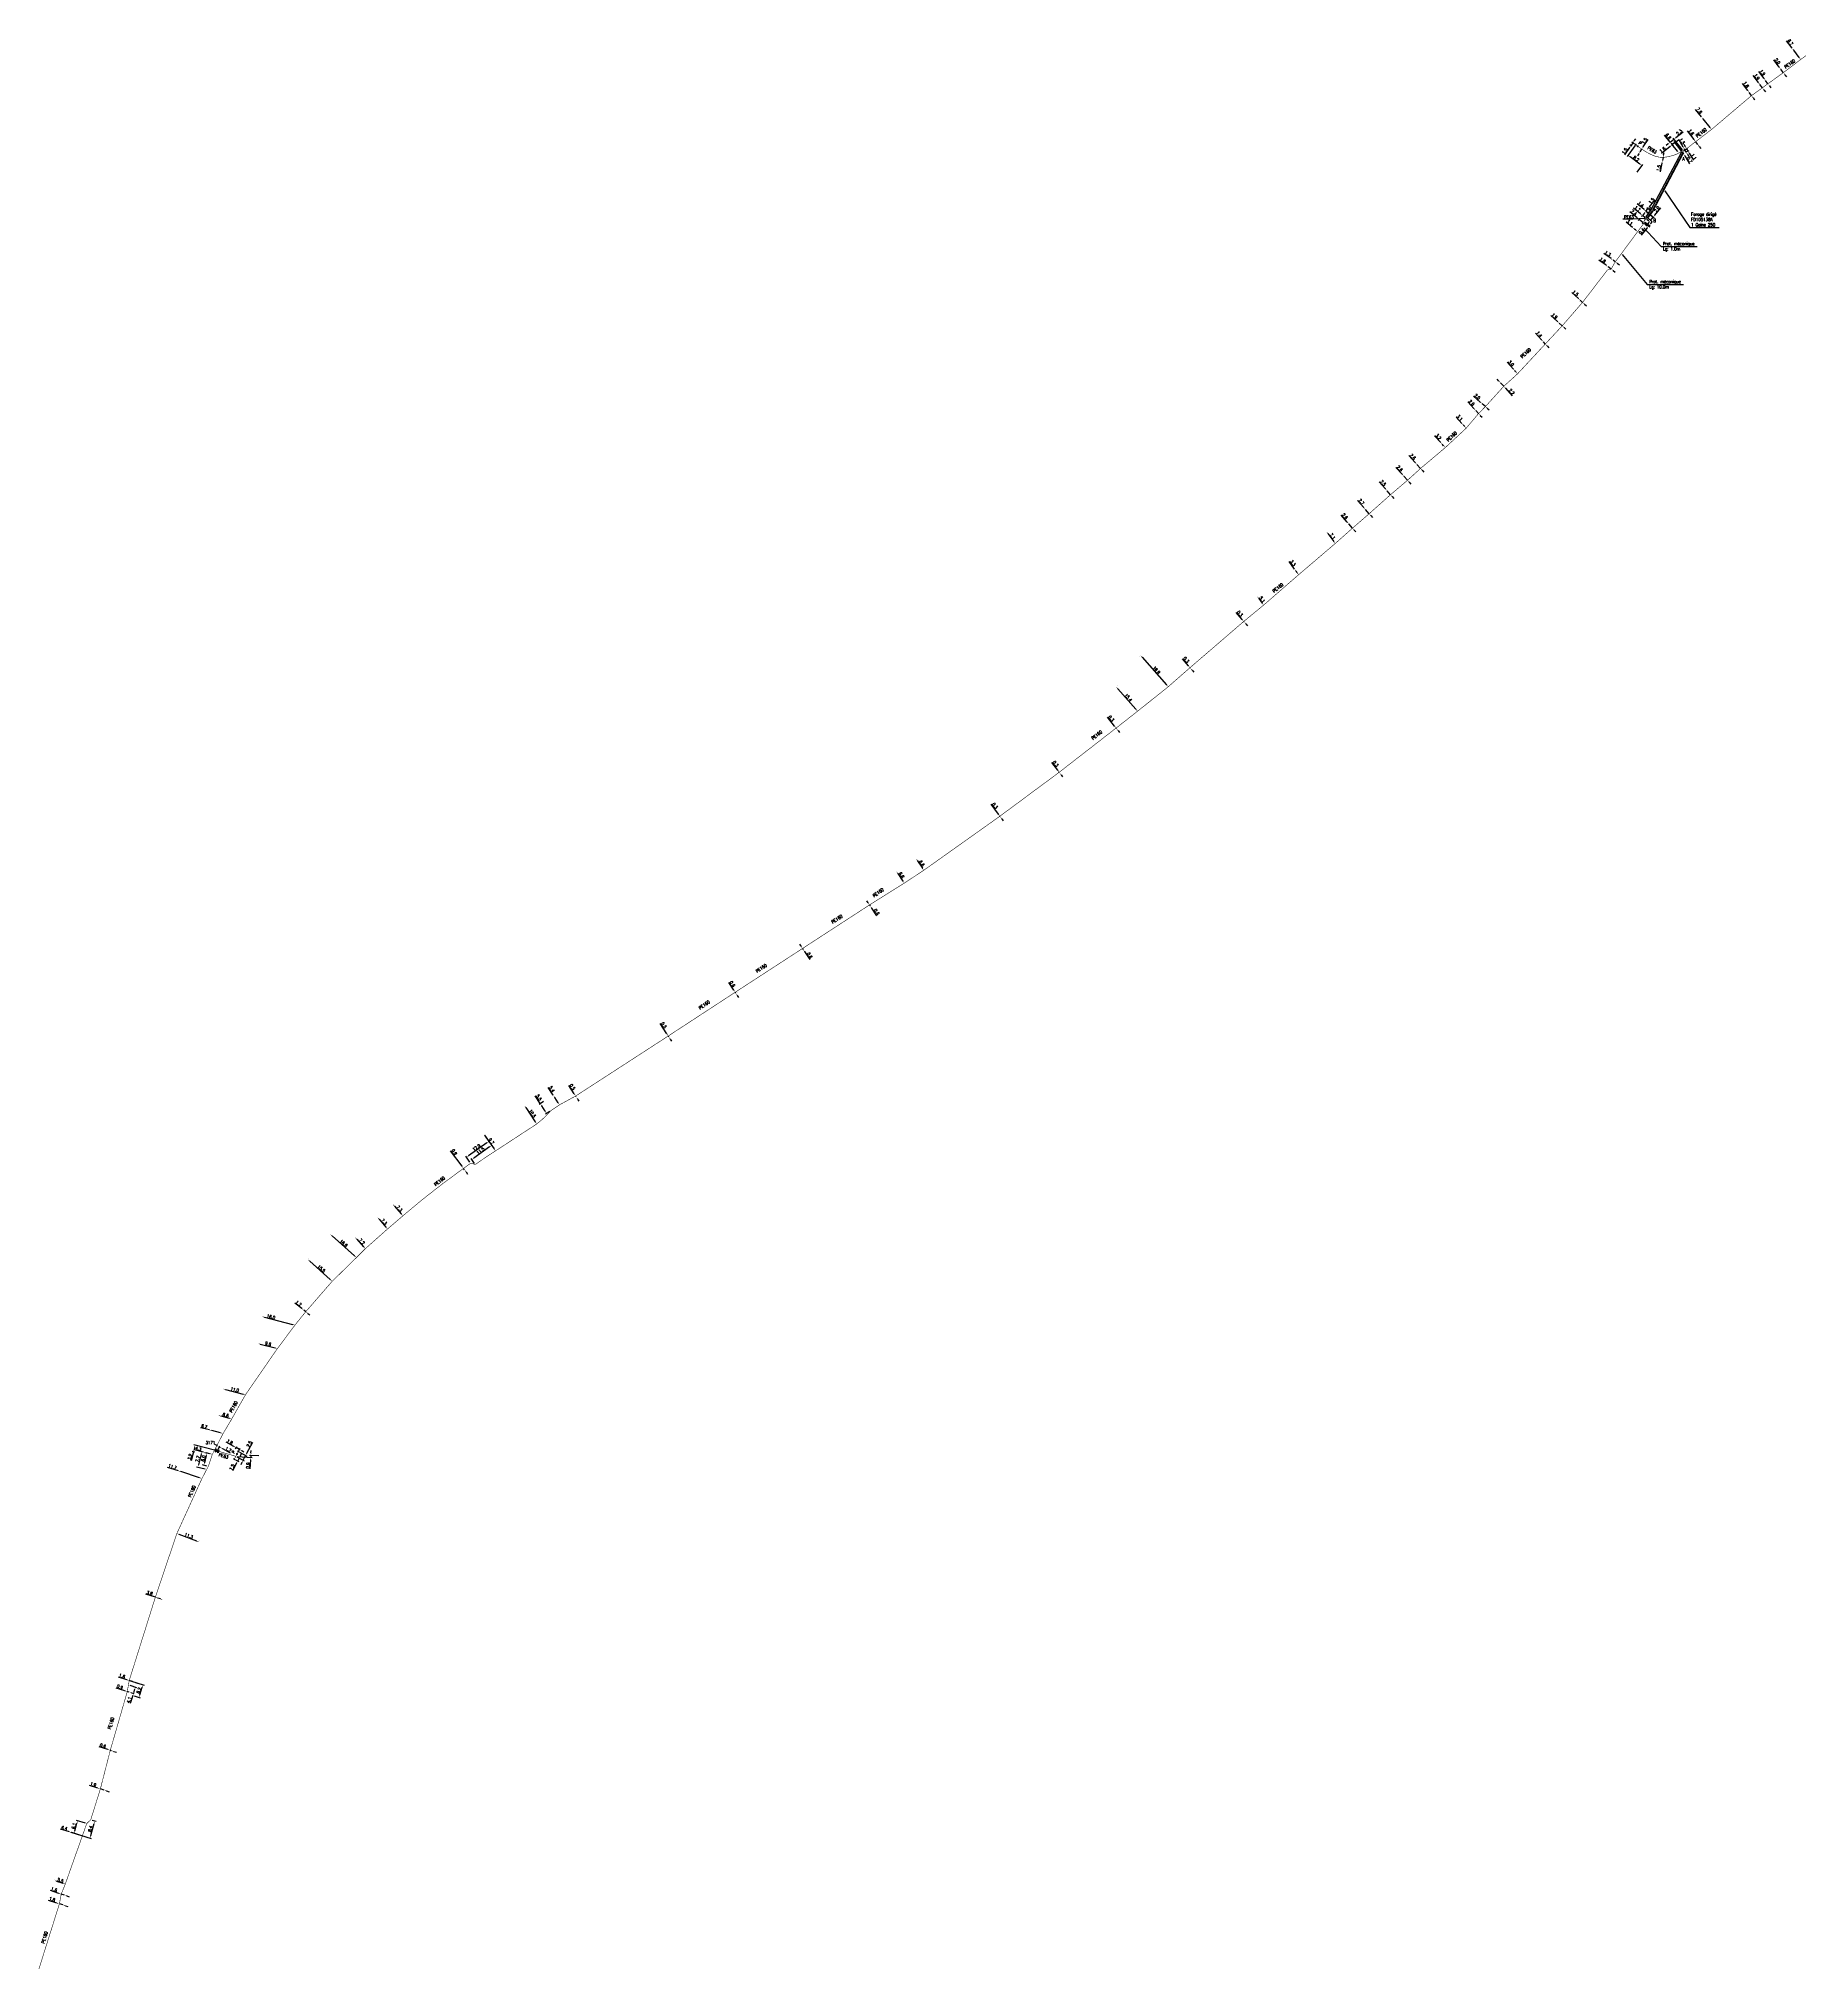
# Model space of a CAD drawing. Header units: millimetres. Extents: x 105164 to 106000, y 138000 to 138912.
import ezdxf
from ezdxf.enums import TextEntityAlignment as Align

# ---------------------------------------------------------------- set-up
doc = ezdxf.new("R2010")
doc.units = ezdxf.units.MM
doc.layers.get('0').update_dxf_attribs({"linetype": 'CONTINUOUS'})
doc.layers.get('DEFPOINTS').update_dxf_attribs({"linetype": 'CONTINUOUS'})
for name, color, linetype in [('G_120', 4, 'CONTINUOUS'), ('G_300', 7, 'CONTINUOUS'), ('G_340', 7, 'CONTINUOUS'), ('G_400', 7, 'CONTINUOUS'), ('G_420', 7, 'CONTINUOUS')]:
    doc.layers.add(name, color=color, linetype=linetype)
doc.styles.add('G_ROMANS', font='ROMANS.SHX', dxfattribs={"width": 0.75})
doc.styles.get("Standard").update_dxf_attribs({"font": 'romans.shx', "width": 0.85})
doc.linetypes.add('G_TYPB_PE', pattern='A,5,-0.3,["o",Standard,S=1.5,R=0,X=0,Y=-0.5],-1.65', length=6.95)
doc.dimstyles.get("Standard").update_dxf_attribs({"dimtxt": 1.5, "dimasz": 1.2, "dimexe": 0.625, "dimexo": 0.625, "dimgap": 0.25, "dimtad": 1, "dimdec": 1, "dimzin": 0, "dimdsep": 46, "dimtxsty": 'Standard', "dimcen": -0.5, "dimadec": 0, "dimazin": 0, "dimtfac": 1, "dimtdec": 1, "dimtmove": 0, "dimatfit": 3, "dimfxl": 1, "dimtolj": 1, "dimtzin": 0, "dimarcsym": 0})

# ---------------------------------------------------------------- blocks, each defined once
blk = doc.blocks.new('*D29')
at = {"layer": 'DEFPOINTS', "color": 0, "linetype": 'Continuous'}
for p in [(105174.09, 138030.87), (105174.09, 138030.87), (105175.81, 138030.33)]:
    blk.add_point(p, dxfattribs=at)
at = {"layer": 'G_120', "color": 0, "linetype": 'Continuous', "lineweight": -2}
for p, q in [((105172.94, 138031.22), (105168.95, 138032.47)), ((105175.81, 138030.33), (105174.09, 138030.87)), ((105176.95, 138029.97), (105178.1, 138029.61))]:
    blk.add_line(p, q, dxfattribs=at)
at = {"layer": 'G_120', "color": 0, "linetype": 'Continuous'}
for points in [[(105173, 138031.41), (105172.89, 138031.03), (105174.09, 138030.87)], [(105177.01, 138030.16), (105176.89, 138029.78), (105175.81, 138030.33)]]:
    blk.add_solid(points, dxfattribs=at)
at = {"layer": 'G_120', "color": 0, "linetype": 'Continuous', "insert": (105170.67, 138032.98), "char_height": 1.5, "attachment_point": 5, "rotation": 342.62768}
blk.add_mtext('\\A1;1.8', dxfattribs=at)
blk = doc.blocks.new('*D30')
at = {"layer": 'DEFPOINTS', "color": 0, "linetype": 'Continuous'}
for p in [(105174.95, 138035.45), (105174.95, 138035.45), (105176.48, 138034.97)]:
    blk.add_point(p, dxfattribs=at)
at = {"layer": 'G_120', "color": 0, "linetype": 'Continuous', "lineweight": -2}
for p, q in [((105173.81, 138035.82), (105169.82, 138037.09)), ((105176.48, 138034.97), (105174.95, 138035.45)), ((105177.62, 138034.6), (105178.76, 138034.24))]:
    blk.add_line(p, q, dxfattribs=at)
at = {"layer": 'G_120', "color": 0, "linetype": 'Continuous'}
for points in [[(105173.87, 138036.01), (105173.75, 138035.63), (105174.95, 138035.45)], [(105177.68, 138034.79), (105177.56, 138034.41), (105176.48, 138034.97)]]:
    blk.add_solid(points, dxfattribs=at)
at = {"layer": 'G_120', "color": 0, "linetype": 'Continuous', "insert": (105171.54, 138037.59), "char_height": 1.5, "attachment_point": 5, "rotation": 342.34271}
blk.add_mtext('\\A1;1.6', dxfattribs=at)
blk = doc.blocks.new('*D31')
at = {"layer": 'DEFPOINTS', "color": 0, "linetype": 'Continuous'}
for p in [(105171.64, 138041.9), (105176.87, 138040.22), (105176.87, 138040.22)]:
    blk.add_point(p, dxfattribs=at)
at = {"layer": 'G_120', "color": 0, "linetype": 'Continuous', "lineweight": -2}
for p, q in [((105171.83, 138042.49), (105171.83, 138042.49)), ((105172.78, 138041.53), (105175.73, 138040.58)), ((105177.06, 138040.81), (105177.06, 138040.81))]:
    blk.add_line(p, q, dxfattribs=at)
at = {"layer": 'G_120', "color": 0, "linetype": 'Continuous'}
for points in [[(105172.84, 138041.72), (105172.72, 138041.34), (105171.64, 138041.9)], [(105175.79, 138040.77), (105175.67, 138040.39), (105176.87, 138040.22)]]:
    blk.add_solid(points, dxfattribs=at)
at = {"layer": 'G_120', "color": 0, "linetype": 'Continuous', "insert": (105174.56, 138042.01), "char_height": 1.5, "attachment_point": 5, "rotation": 342.2239}
blk.add_mtext('\\A1;5.5', dxfattribs=at)
blk = doc.blocks.new('*D32')
at = {"layer": 'DEFPOINTS', "color": 0, "linetype": 'Continuous'}
for p in [(105178.83, 138064.86), (105184.97, 138063.05), (105184.97, 138063.05)]:
    blk.add_point(p, dxfattribs=at)
at = {"layer": 'G_120', "color": 0, "linetype": 'Continuous', "lineweight": -2}
for p, q in [((105178.83, 138064.86), (105174.63, 138066.09)), ((105183.81, 138063.38), (105179.98, 138064.52))]:
    blk.add_line(p, q, dxfattribs=at)
at = {"layer": 'G_120', "color": 0, "linetype": 'Continuous'}
for points in [[(105180.03, 138064.71), (105179.92, 138064.32), (105178.83, 138064.86)], [(105183.87, 138063.58), (105183.76, 138063.19), (105184.97, 138063.05)]]:
    blk.add_solid(points, dxfattribs=at)
at = {"layer": 'G_120', "color": 0, "linetype": 'Continuous', "insert": (105176.44, 138066.6), "char_height": 1.5, "attachment_point": 5, "rotation": 343.57391}
blk.add_mtext('\\A1;6.4', dxfattribs=at)
blk = doc.blocks.new('*D33')
at = {"layer": 'DEFPOINTS', "color": 0, "linetype": 'Continuous'}
for p in [(105178.83, 138064.86), (105182.72, 138070.07), (105187.01, 138068.8)]:
    blk.add_point(p, dxfattribs=at)
at = {"layer": 'G_120', "color": 0, "linetype": 'Continuous', "lineweight": -2}
for p, q in [((105181.34, 138065.37), (105182.38, 138068.91)), ((105186.41, 138068.98), (105182.12, 138070.24)), ((105179.43, 138064.68), (105181.6, 138064.04))]:
    blk.add_line(p, q, dxfattribs=at)
at = {"layer": 'G_120', "color": 0, "linetype": 'Continuous'}
for points in [[(105181.15, 138065.42), (105181.53, 138065.31), (105181, 138064.21)], [(105182.19, 138068.97), (105182.58, 138068.86), (105182.72, 138070.07)]]:
    blk.add_solid(points, dxfattribs=at)
at = {"layer": 'G_120', "color": 0, "linetype": 'Continuous', "insert": (105180.97, 138067.67), "char_height": 1.5, "attachment_point": 5, "rotation": 73.57391}
blk.add_mtext('\\A1;6.1', dxfattribs=at)
blk = doc.blocks.new('*D34')
at = {"layer": 'DEFPOINTS', "color": 0, "linetype": 'Continuous'}
for p in [(105178.83, 138064.86), (105188.92, 138070.63), (105190.92, 138070.04)]:
    blk.add_point(p, dxfattribs=at)
at = {"layer": 'G_120', "color": 0, "linetype": 'Continuous', "lineweight": -2}
for p, q in [((105188.88, 138063.14), (105190.58, 138068.89)), ((105189.52, 138070.46), (105191.52, 138069.87)), ((105179.43, 138064.68), (105189.14, 138061.81))]:
    blk.add_line(p, q, dxfattribs=at)
at = {"layer": 'G_120', "color": 0, "linetype": 'Continuous'}
for points in [[(105190.39, 138068.95), (105190.77, 138068.84), (105190.92, 138070.04)], [(105188.69, 138063.2), (105189.07, 138063.09), (105188.54, 138061.99)]]:
    blk.add_solid(points, dxfattribs=at)
at = {"layer": 'G_120', "color": 0, "linetype": 'Continuous', "insert": (105188.77, 138066.3), "char_height": 1.5, "attachment_point": 5, "rotation": 73.57391}
blk.add_mtext('\\A1;8.4', dxfattribs=at)
blk = doc.blocks.new('*D35')
at = {"layer": 'DEFPOINTS', "color": 0, "linetype": 'Continuous'}
for p in [(105193.45, 138085.14), (105193.45, 138085.14), (105195.26, 138084.57)]:
    blk.add_point(p, dxfattribs=at)
at = {"layer": 'G_120', "color": 0, "linetype": 'Continuous', "lineweight": -2}
for p, q in [((105192.31, 138085.5), (105188.37, 138086.73)), ((105195.26, 138084.57), (105193.45, 138085.14)), ((105196.41, 138084.21), (105197.55, 138083.86))]:
    blk.add_line(p, q, dxfattribs=at)
at = {"layer": 'G_120', "color": 0, "linetype": 'Continuous'}
for points in [[(105192.37, 138085.69), (105192.25, 138085.3), (105193.45, 138085.14)], [(105196.47, 138084.4), (105196.35, 138084.02), (105195.26, 138084.57)]]:
    blk.add_solid(points, dxfattribs=at)
at = {"layer": 'G_120', "color": 0, "linetype": 'Continuous', "insert": (105190.06, 138087.24), "char_height": 1.5, "attachment_point": 5, "rotation": 342.6388}
blk.add_mtext('\\A1;1.9', dxfattribs=at)
blk = doc.blocks.new('*D36')
at = {"layer": 'DEFPOINTS', "color": 0, "linetype": 'Continuous'}
for p in [(105198.15, 138103.43), (105198.15, 138103.43), (105198.72, 138103.25)]:
    blk.add_point(p, dxfattribs=at)
at = {"layer": 'G_120', "color": 0, "linetype": 'Continuous', "lineweight": -2}
for p, q in [((105197, 138103.79), (105192.83, 138105.1)), ((105198.72, 138103.25), (105198.15, 138103.43)), ((105199.86, 138102.89), (105201.01, 138102.53))]:
    blk.add_line(p, q, dxfattribs=at)
at = {"layer": 'G_120', "color": 0, "linetype": 'Continuous'}
for points in [[(105197.06, 138103.98), (105196.94, 138103.6), (105198.15, 138103.43)], [(105199.92, 138103.08), (105199.8, 138102.7), (105198.72, 138103.25)]]:
    blk.add_solid(points, dxfattribs=at)
at = {"layer": 'G_120', "color": 0, "linetype": 'Continuous', "insert": (105194.64, 138105.58), "char_height": 1.5, "attachment_point": 5, "rotation": 342.53244}
blk.add_mtext('\\A1;0.6', dxfattribs=at)
blk = doc.blocks.new('*D37')
at = {"layer": 'DEFPOINTS', "color": 0, "linetype": 'Continuous'}
for p in [(105206.19, 138131.2), (105206.19, 138131.2), (105207.04, 138130.93)]:
    blk.add_point(p, dxfattribs=at)
at = {"layer": 'G_120', "color": 0, "linetype": 'Continuous', "lineweight": -2}
for p, q in [((105205.04, 138131.56), (105200.93, 138132.85)), ((105207.04, 138130.93), (105206.19, 138131.2)), ((105208.18, 138130.57), (105209.33, 138130.2))]:
    blk.add_line(p, q, dxfattribs=at)
at = {"layer": 'G_120', "color": 0, "linetype": 'Continuous'}
for points in [[(105205.1, 138131.75), (105204.98, 138131.37), (105206.19, 138131.2)], [(105208.24, 138130.76), (105208.12, 138130.38), (105207.04, 138130.93)]]:
    blk.add_solid(points, dxfattribs=at)
at = {"layer": 'G_120', "color": 0, "linetype": 'Continuous', "insert": (105202.72, 138133.34), "char_height": 1.5, "attachment_point": 5, "rotation": 342.48532}
blk.add_mtext('\\A1;0.9', dxfattribs=at)
blk = doc.blocks.new('*D38')
at = {"layer": 'DEFPOINTS', "color": 0, "linetype": 'Continuous'}
for p in [(105206.73, 138134.33), (105208.78, 138129.38), (105210.02, 138133.29)]:
    blk.add_point(p, dxfattribs=at)
at = {"layer": 'G_120', "color": 0, "linetype": 'Continuous', "lineweight": -2}
for p, q in [((105207.33, 138134.14), (105210.61, 138133.1)), ((105208.78, 138129.38), (105207.58, 138125.56)), ((105209.66, 138132.15), (105209.15, 138130.53))]:
    blk.add_line(p, q, dxfattribs=at)
at = {"layer": 'G_120', "color": 0, "linetype": 'Continuous'}
for points in [[(105208.95, 138130.59), (105209.34, 138130.47), (105208.78, 138129.38)], [(105209.47, 138132.21), (105209.85, 138132.09), (105210.02, 138133.29)]]:
    blk.add_solid(points, dxfattribs=at)
at = {"layer": 'G_120', "color": 0, "linetype": 'Continuous', "insert": (105207.05, 138127.2), "char_height": 1.5, "attachment_point": 5, "rotation": 72.47927}
blk.add_mtext('\\A1;4.1', dxfattribs=at)
blk = doc.blocks.new('*D39')
at = {"layer": 'DEFPOINTS', "color": 0, "linetype": 'Continuous'}
for p in [(105207.1, 138136.42), (105208.78, 138129.38), (105213.56, 138134.38)]:
    blk.add_point(p, dxfattribs=at)
at = {"layer": 'G_120', "color": 0, "linetype": 'Continuous', "lineweight": -2}
for p, q in [((105207.69, 138136.23), (105214.16, 138134.19)), ((105209.38, 138129.2), (105212.29, 138128.28)), ((105212.06, 138129.61), (105213.2, 138133.23))]:
    blk.add_line(p, q, dxfattribs=at)
at = {"layer": 'G_120', "color": 0, "linetype": 'Continuous'}
for points in [[(105211.87, 138129.67), (105212.25, 138129.55), (105211.7, 138128.46)], [(105213.01, 138133.29), (105213.39, 138133.17), (105213.56, 138134.38)]]:
    blk.add_solid(points, dxfattribs=at)
at = {"layer": 'G_120', "color": 0, "linetype": 'Continuous', "insert": (105211.68, 138131.72), "char_height": 1.5, "attachment_point": 5, "rotation": 72.47927}
blk.add_mtext('\\A1;6.2', dxfattribs=at)
blk = doc.blocks.new('*D40')
at = {"layer": 'DEFPOINTS', "color": 0, "linetype": 'Continuous'}
for p in [(105219.45, 138175.76), (105219.45, 138175.76), (105223.05, 138174.56)]:
    blk.add_point(p, dxfattribs=at)
at = {"layer": 'G_120', "color": 0, "linetype": 'Continuous', "lineweight": -2}
for p, q in [((105219.45, 138175.76), (105214.9, 138177.28)), ((105221.91, 138174.94), (105220.59, 138175.38))]:
    blk.add_line(p, q, dxfattribs=at)
at = {"layer": 'G_120', "color": 0, "linetype": 'Continuous'}
for points in [[(105220.65, 138175.57), (105220.52, 138175.19), (105219.45, 138175.76)], [(105221.97, 138175.13), (105221.85, 138174.75), (105223.05, 138174.56)]]:
    blk.add_solid(points, dxfattribs=at)
at = {"layer": 'G_120', "color": 0, "linetype": 'Continuous', "insert": (105216.72, 138177.72), "char_height": 1.5, "attachment_point": 5, "rotation": 341.58951}
blk.add_mtext('\\A1;3.8', dxfattribs=at)
blk = doc.blocks.new('*D41')
at = {"layer": 'DEFPOINTS', "color": 0, "linetype": 'Continuous'}
for p in [(105229.63, 138205.89), (105229.63, 138205.89), (105240.19, 138201.87)]:
    blk.add_point(p, dxfattribs=at)
at = {"layer": 'G_120', "color": 0, "linetype": 'Continuous', "lineweight": -2}
for p, q in [((105239.07, 138202.3), (105230.75, 138205.46)), ((105240.41, 138202.45), (105240.41, 138202.45))]:
    blk.add_line(p, q, dxfattribs=at)
at = {"layer": 'G_120', "color": 0, "linetype": 'Continuous'}
for points in [[(105230.83, 138205.65), (105230.68, 138205.28), (105229.63, 138205.89)], [(105239.14, 138202.48), (105239, 138202.11), (105240.19, 138201.87)]]:
    blk.add_solid(points, dxfattribs=at)
at = {"layer": 'G_120', "color": 0, "linetype": 'Continuous', "insert": (105235.27, 138204.81), "char_height": 1.5, "attachment_point": 5, "rotation": 339.14409}
blk.add_mtext('\\A1;11.3', dxfattribs=at)
blk = doc.blocks.new('*D42')
at = {"layer": 'DEFPOINTS', "color": 0, "linetype": 'Continuous'}
for p in [(105230.37, 138235.49), (105241.51, 138231.91), (105241.51, 138231.91)]:
    blk.add_point(p, dxfattribs=at)
at = {"layer": 'G_120', "color": 0, "linetype": 'Continuous', "lineweight": -2}
for p, q in [((105230.37, 138235.49), (105225.23, 138237.15)), ((105240.37, 138232.28), (105231.51, 138235.13))]:
    blk.add_line(p, q, dxfattribs=at)
at = {"layer": 'G_120', "color": 0, "linetype": 'Continuous'}
for points in [[(105231.57, 138235.32), (105231.45, 138234.94), (105230.37, 138235.49)], [(105240.43, 138232.47), (105240.3, 138232.09), (105241.51, 138231.91)]]:
    blk.add_solid(points, dxfattribs=at)
at = {"layer": 'G_120', "color": 0, "linetype": 'Continuous', "insert": (105227.53, 138237.46), "char_height": 1.5, "attachment_point": 5, "rotation": 342.1603}
blk.add_mtext('\\A1;11.7', dxfattribs=at)
blk = doc.blocks.new('*D43')
at = {"layer": 'DEFPOINTS', "color": 0, "linetype": 'Continuous'}
for p in [(105238.23, 138247.62), (105238.78, 138244.18), (105248.62, 138244.97)]:
    blk.add_point(p, dxfattribs=at)
at = {"layer": 'G_300', "color": 0, "linetype": 'Continuous', "lineweight": -2}
for p, q in [((105248.02, 138245.13), (105237.62, 138247.78)), ((105237.43, 138244.52), (105236.35, 138240.29)), ((105238.17, 138244.34), (105236.83, 138244.68)), ((105237.93, 138246.46), (105237.73, 138245.69))]:
    blk.add_line(p, q, dxfattribs=at)
at = {"layer": 'G_300', "color": 0, "linetype": 'Continuous'}
for points in [[(105237.73, 138246.51), (105238.12, 138246.41), (105238.23, 138247.62)], [(105237.54, 138245.74), (105237.92, 138245.64), (105237.43, 138244.52)]]:
    blk.add_solid(points, dxfattribs=at)
at = {"layer": 'G_300', "color": 0, "linetype": 'Continuous', "insert": (105235.78, 138242.07), "char_height": 1.5, "attachment_point": 5, "rotation": 75.6925}
blk.add_mtext('\\A1;3.2', dxfattribs=at)
blk = doc.blocks.new('*D44')
at = {"layer": 'DEFPOINTS', "color": 0, "linetype": 'Continuous'}
for p in [(105242.26, 138244.38), (105242.36, 138238.17), (105244.48, 138237.64)]:
    blk.add_point(p, dxfattribs=at)
at = {"layer": 'G_120', "color": 0, "linetype": 'Continuous', "lineweight": -2}
for p, q in [((105243.87, 138237.79), (105241.75, 138238.33)), ((105243.53, 138242.83), (105242.65, 138239.34)), ((105242.87, 138244.23), (105244.43, 138243.84))]:
    blk.add_line(p, q, dxfattribs=at)
at = {"layer": 'G_120', "color": 0, "linetype": 'Continuous'}
for points in [[(105242.46, 138239.39), (105242.85, 138239.29), (105242.36, 138238.17)], [(105243.34, 138242.88), (105243.73, 138242.78), (105243.82, 138243.99)]]:
    blk.add_solid(points, dxfattribs=at)
at = {"layer": 'G_120', "color": 0, "linetype": 'Continuous', "insert": (105242.12, 138241.33), "char_height": 1.5, "attachment_point": 5, "rotation": 75.86603}
blk.add_mtext('\\A1;6.0', dxfattribs=at)
blk = doc.blocks.new('*D45')
at = {"layer": 'DEFPOINTS', "color": 0, "linetype": 'Continuous'}
for p in [(105242.26, 138244.38), (105246.43, 138243.33), (105246.43, 138243.33)]:
    blk.add_point(p, dxfattribs=at)
at = {"layer": 'G_120', "color": 0, "linetype": 'Continuous', "lineweight": -2}
for p, q in [((105242.26, 138244.38), (105238.02, 138245.45)), ((105245.27, 138243.63), (105243.42, 138244.09)), ((105246.58, 138243.94), (105246.58, 138243.94))]:
    blk.add_line(p, q, dxfattribs=at)
at = {"layer": 'G_120', "color": 0, "linetype": 'Continuous'}
for points in [[(105243.47, 138244.29), (105243.38, 138243.9), (105242.26, 138244.38)], [(105245.32, 138243.82), (105245.22, 138243.43), (105246.43, 138243.33)]]:
    blk.add_solid(points, dxfattribs=at)
at = {"layer": 'G_120', "color": 0, "linetype": 'Continuous', "insert": (105239.8, 138246.03), "char_height": 1.5, "attachment_point": 5, "rotation": 345.86603}
blk.add_mtext('\\A1;4.3', dxfattribs=at)
blk = doc.blocks.new('*D46')
at = {"layer": 'DEFPOINTS', "color": 0, "linetype": 'Continuous'}
for p in [(105245, 138254.82), (105251.49, 138253.15), (105251.49, 138253.15)]:
    blk.add_point(p, dxfattribs=at)
at = {"layer": 'G_120', "color": 0, "linetype": 'Continuous', "lineweight": -2}
for p, q in [((105245, 138254.82), (105240.83, 138255.9)), ((105250.33, 138253.45), (105246.17, 138254.52))]:
    blk.add_line(p, q, dxfattribs=at)
at = {"layer": 'G_120', "color": 0, "linetype": 'Continuous'}
for points in [[(105246.22, 138254.72), (105246.12, 138254.33), (105245, 138254.82)], [(105250.38, 138253.64), (105250.28, 138253.25), (105251.49, 138253.15)]]:
    blk.add_solid(points, dxfattribs=at)
at = {"layer": 'G_120', "color": 0, "linetype": 'Continuous', "insert": (105242.59, 138256.48), "char_height": 1.5, "attachment_point": 5, "rotation": 345.52985}
blk.add_mtext('\\A1;6.7', dxfattribs=at)
blk = doc.blocks.new('*D47')
at = {"layer": 'DEFPOINTS', "color": 0, "linetype": 'Continuous'}
for p in [(105249.21, 138261.74), (105255.59, 138260.08), (105255.59, 138260.08)]:
    blk.add_point(p, dxfattribs=at)
at = {"layer": 'G_120', "color": 0, "linetype": 'Continuous', "lineweight": -2}
for p, q in [((105250.38, 138261.44), (105254.43, 138260.38)), ((105255.43, 138259.47), (105255.43, 138259.47))]:
    blk.add_line(p, q, dxfattribs=at)
at = {"layer": 'G_120', "color": 0, "linetype": 'Continuous'}
for points in [[(105250.43, 138261.63), (105250.32, 138261.25), (105249.21, 138261.74)], [(105254.48, 138260.57), (105254.38, 138260.19), (105255.59, 138260.08)]]:
    blk.add_solid(points, dxfattribs=at)
at = {"layer": 'G_120', "color": 0, "linetype": 'Continuous', "insert": (105252.66, 138261.88), "char_height": 1.5, "attachment_point": 5, "rotation": 345.35669}
blk.add_mtext('\\A1;6.6', dxfattribs=at)
blk = doc.blocks.new('*D48')
at = {"layer": 'DEFPOINTS', "color": 0, "linetype": 'Continuous'}
for p in [(105251.45, 138274.29), (105262.09, 138271.51), (105262.09, 138271.51)]:
    blk.add_point(p, dxfattribs=at)
at = {"layer": 'G_120', "color": 0, "linetype": 'Continuous', "lineweight": -2}
blk.add_line((105252.61, 138273.99), (105260.93, 138271.81), dxfattribs=at)
at = {"layer": 'G_120', "color": 0, "linetype": 'Continuous'}
for points in [[(105252.66, 138274.18), (105252.56, 138273.79), (105251.45, 138274.29)], [(105260.98, 138272), (105260.88, 138271.62), (105262.09, 138271.51)]]:
    blk.add_solid(points, dxfattribs=at)
at = {"layer": 'G_120', "color": 0, "linetype": 'Continuous', "insert": (105257.02, 138273.87), "char_height": 1.5, "attachment_point": 5, "rotation": 345.33409}
blk.add_mtext('\\A1;11.0', dxfattribs=at)
blk = doc.blocks.new('*D49')
at = {"layer": 'DEFPOINTS', "color": 0, "linetype": 'Continuous'}
for p in [(105267.9, 138295.71), (105277.21, 138293.37), (105277.21, 138293.37)]:
    blk.add_point(p, dxfattribs=at)
at = {"layer": 'G_120', "color": 0, "linetype": 'Continuous', "lineweight": -2}
blk.add_line((105269.07, 138295.42), (105276.05, 138293.66), dxfattribs=at)
at = {"layer": 'G_120', "color": 0, "linetype": 'Continuous'}
for points in [[(105269.11, 138295.61), (105269.02, 138295.23), (105267.9, 138295.71)], [(105276.09, 138293.86), (105276, 138293.47), (105277.21, 138293.37)]]:
    blk.add_solid(points, dxfattribs=at)
at = {"layer": 'G_120', "color": 0, "linetype": 'Continuous', "insert": (105272.8, 138295.51), "char_height": 1.5, "attachment_point": 5, "rotation": 345.87612}
blk.add_mtext('\\A1;9.6', dxfattribs=at)
blk = doc.blocks.new('*D50')
at = {"layer": 'DEFPOINTS', "color": 0, "linetype": 'Continuous'}
for p in [(105269.96, 138308.37), (105285.47, 138304.42), (105285.47, 138304.42)]:
    blk.add_point(p, dxfattribs=at)
at = {"layer": 'G_120', "color": 0, "linetype": 'Continuous', "lineweight": -2}
for p, q in [((105271.13, 138308.07), (105284.31, 138304.71)), ((105285.31, 138303.81), (105285.31, 138303.81))]:
    blk.add_line(p, q, dxfattribs=at)
at = {"layer": 'G_120', "color": 0, "linetype": 'Continuous'}
for points in [[(105271.18, 138308.27), (105271.08, 138307.88), (105269.96, 138308.37)], [(105284.35, 138304.91), (105284.26, 138304.52), (105285.47, 138304.42)]]:
    blk.add_solid(points, dxfattribs=at)
at = {"layer": 'G_120', "color": 0, "linetype": 'Continuous', "insert": (105274.11, 138308.34), "char_height": 1.5, "attachment_point": 5, "rotation": 345.70271}
blk.add_mtext('\\A1;16.0', dxfattribs=at)
blk = doc.blocks.new('*D51')
at = {"layer": 'DEFPOINTS', "color": 0, "linetype": 'Continuous'}
for p in [(105257.51, 138242.36), (105264.54, 138241.9), (105269.05, 138242.51)]:
    blk.add_point(p, dxfattribs=at)
at = {"layer": 'G_120', "color": 0, "linetype": 'Continuous', "lineweight": -2}
for p, q in [((105258.13, 138242.32), (105265.16, 138241.86)), ((105268.43, 138242.55), (105263.98, 138242.84)), ((105264.46, 138240.71), (105264.18, 138236.4)), ((105264.6, 138242.8), (105264.54, 138241.9)), ((105264.68, 138244), (105264.76, 138245.2))]:
    blk.add_line(p, q, dxfattribs=at)
at = {"layer": 'G_120', "color": 0, "linetype": 'Continuous'}
for points in [[(105264.26, 138240.72), (105264.66, 138240.69), (105264.54, 138241.9)], [(105264.48, 138244.01), (105264.88, 138243.99), (105264.6, 138242.8)]]:
    blk.add_solid(points, dxfattribs=at)
at = {"layer": 'G_120', "color": 0, "linetype": 'Continuous', "insert": (105263.28, 138238.02), "char_height": 1.5, "attachment_point": 5, "rotation": 86.24506}
blk.add_mtext('\\A1;0.9', dxfattribs=at)
blk = doc.blocks.new('*D52')
at = {"layer": 'DEFPOINTS', "color": 0, "linetype": 'Continuous'}
for p in [(105257.51, 138242.36), (105258.68, 138244.57), (105262.12, 138242.74)]:
    blk.add_point(p, dxfattribs=at)
at = {"layer": 'G_340', "color": 0, "linetype": 'Continuous', "lineweight": -2}
for p, q in [((105262.68, 138243.8), (105265.49, 138249.06)), ((105258.06, 138242.07), (105261.5, 138240.24)), ((105259.23, 138244.28), (105262.67, 138242.45)), ((105260.38, 138239.47), (105259.82, 138238.41)), ((105260.94, 138240.53), (105262.12, 138242.74))]:
    blk.add_line(p, q, dxfattribs=at)
at = {"layer": 'G_340', "color": 0, "linetype": 'Continuous'}
for points in [[(105260.2, 138239.57), (105260.56, 138239.38), (105260.94, 138240.53)], [(105262.51, 138243.89), (105262.86, 138243.7), (105262.12, 138242.74)]]:
    blk.add_solid(points, dxfattribs=at)
at = {"layer": 'G_340', "color": 0, "linetype": 'Continuous', "insert": (105263.86, 138248.13), "char_height": 1.5, "attachment_point": 5, "rotation": 61.95294}
blk.add_mtext('\\A1;2.5', dxfattribs=at)
blk = doc.blocks.new('*D53')
at = {"layer": 'DEFPOINTS', "color": 0, "linetype": 'Continuous'}
for p in [(105256.8, 138241.05), (105257.51, 138242.36), (105258.39, 138240.2)]:
    blk.add_point(p, dxfattribs=at)
at = {"layer": 'G_340', "color": 0, "linetype": 'Continuous', "lineweight": -2}
for p, q in [((105257.83, 138239.15), (105255.86, 138235.45)), ((105257.35, 138240.76), (105258.94, 138239.91)), ((105258.06, 138242.07), (105259.64, 138241.23)), ((105259.09, 138241.52), (105258.39, 138240.2)), ((105259.66, 138242.58), (105260.22, 138243.64))]:
    blk.add_line(p, q, dxfattribs=at)
at = {"layer": 'G_340', "color": 0, "linetype": 'Continuous'}
for points in [[(105257.65, 138239.24), (105258, 138239.05), (105258.39, 138240.2)], [(105259.48, 138242.67), (105259.83, 138242.49), (105259.09, 138241.52)]]:
    blk.add_solid(points, dxfattribs=at)
at = {"layer": 'G_340', "color": 0, "linetype": 'Continuous', "insert": (105255.68, 138237.24), "char_height": 1.5, "attachment_point": 5, "rotation": 61.95294}
blk.add_mtext('\\A1;1.5', dxfattribs=at)
blk = doc.blocks.new('*D54')
at = {"layer": 'DEFPOINTS', "color": 0, "linetype": 'Continuous'}
for p in [(105257.09, 138245.41), (105257.65, 138246.48), (105258.68, 138244.57)]:
    blk.add_point(p, dxfattribs=at)
at = {"layer": 'G_340', "color": 0, "linetype": 'Continuous', "lineweight": -2}
for p, q in [((105256.59, 138247.04), (105252.89, 138249)), ((105257.38, 138245.97), (105257.94, 138247.03)), ((105259.24, 138245.64), (105257.65, 138246.48)), ((105258.97, 138245.13), (105259.53, 138246.19)), ((105260.3, 138245.08), (105261.36, 138244.51))]:
    blk.add_line(p, q, dxfattribs=at)
at = {"layer": 'G_340', "color": 0, "linetype": 'Continuous'}
for points in [[(105256.68, 138247.22), (105256.49, 138246.86), (105257.65, 138246.48)], [(105260.39, 138245.25), (105260.21, 138244.9), (105259.24, 138245.64)]]:
    blk.add_solid(points, dxfattribs=at)
at = {"layer": 'G_340', "color": 0, "linetype": 'Continuous', "insert": (105254.67, 138249.18), "char_height": 1.5, "attachment_point": 5, "rotation": 332.12178}
blk.add_mtext('\\A1;1.8', dxfattribs=at)
blk = doc.blocks.new('G_340_07')
at = {"color": 0, "linetype": 'Continuous', "const_width": 0.5, "flags": 128}
blk.add_lwpolyline([(0, 0), (2.5, 0)], dxfattribs=at)
at = {"color": 0, "linetype": 'Continuous', "flags": 128}
blk.add_lwpolyline([(2.5, -1), (2.5, 1)], dxfattribs=at)
at = {"color": 0, "linetype": 'Continuous', "style": 'G_ROMANS', "width": 0.75, "flags": 3}
for tag, p in [('DEF_LEG', (0, 0)), ('DEF_COUP', (0, -2.5)), ('DEF_TYPE', (0, -5))]:
    blk.add_attdef(tag, text='', height=1.2, dxfattribs=at).set_placement(p, align=Align.MIDDLE)
blk = doc.blocks.new('G_300_12')
at = {"color": 0, "linetype": 'Continuous', "const_width": 0.497, "flags": 128}
blk.add_lwpolyline([(-0.25, 0, 1), (0.25, 0, 1)], format="xyb", close=True, dxfattribs=at)
at = {"color": 0, "linetype": 'Continuous', "style": 'G_ROMANS', "width": 0.75}
blk.add_text('P', height=1.5, dxfattribs=at).set_placement((0, 1.85), align=Align.MIDDLE)
at = {"color": 0, "linetype": 'Continuous', "style": 'G_ROMANS', "width": 0.75, "flags": 3}
for tag, p in [('DEF_COUP', (0, -7.5)), ('DEF_LEG', (0, -5)), ('DEF_TYPE', (0, -10))]:
    blk.add_attdef(tag, text='', height=1.2, dxfattribs=at).set_placement(p, align=Align.MIDDLE)
blk = doc.blocks.new('G_300_04')
at = {"linetype": 'Continuous'}
h = blk.add_hatch(color=0, dxfattribs=at)
h.paths.add_polyline_path([(-1, 1), (-1, -1), (0, 0)])
h.paths.add_polyline_path([(1, 1), (0, 0), (1, -1)])
at = {"color": 0, "linetype": 'Continuous', "flags": 128}
blk.add_lwpolyline([(-1, -1), (1, 1), (1, -1), (-1, 1)], close=True, dxfattribs=at)
at = {"color": 0, "linetype": 'Continuous', "style": 'G_ROMANS', "width": 0.75}
blk.add_attdef('NUM', text='', height=1.5, dxfattribs=at).set_placement((0, 2.1), align=Align.MIDDLE_CENTER)
at = {"color": 0, "linetype": 'Continuous', "style": 'G_ROMANS', "width": 0.75, "flags": 3}
for tag, p in [('DEF_COUP', (0, -7.5)), ('DEF_TYPE', (0, -10)), ('DEF_LEG', (0, -5))]:
    blk.add_attdef(tag, text='', height=1.2, dxfattribs=at).set_placement(p, align=Align.MIDDLE)
blk = doc.blocks.new('*D55')
at = {"layer": 'DEFPOINTS', "color": 0, "linetype": 'Continuous'}
for p in [(105289.62, 138311.45), (105290.55, 138310.7), (105290.55, 138310.7)]:
    blk.add_point(p, dxfattribs=at)
at = {"layer": 'G_120', "color": 0, "linetype": 'Continuous', "lineweight": -2}
for p, q in [((105288.68, 138312.2), (105285.41, 138314.82)), ((105290.55, 138310.7), (105289.62, 138311.45)), ((105291.49, 138309.95), (105292.43, 138309.2))]:
    blk.add_line(p, q, dxfattribs=at)
at = {"layer": 'G_120', "color": 0, "linetype": 'Continuous'}
for points in [[(105288.81, 138312.35), (105288.56, 138312.04), (105289.62, 138311.45)], [(105291.62, 138310.11), (105291.37, 138309.8), (105290.55, 138310.7)]]:
    blk.add_solid(points, dxfattribs=at)
at = {"layer": 'G_120', "color": 0, "linetype": 'Continuous', "insert": (105287.2, 138314.66), "char_height": 1.5, "attachment_point": 5, "rotation": 321.34317}
blk.add_mtext('\\A1;1.2', dxfattribs=at)
blk = doc.blocks.new('*D56')
at = {"layer": 'DEFPOINTS', "color": 0, "linetype": 'Continuous'}
for p in [(105291.55, 138335.48), (105303.07, 138325.1), (105303.07, 138325.1)]:
    blk.add_point(p, dxfattribs=at)
at = {"layer": 'G_120', "color": 0, "linetype": 'Continuous', "lineweight": -2}
for p, q in [((105291.97, 138335.94), (105291.97, 138335.94)), ((105292.44, 138334.67), (105302.17, 138325.91)), ((105303.48, 138325.57), (105303.48, 138325.57))]:
    blk.add_line(p, q, dxfattribs=at)
at = {"layer": 'G_120', "color": 0, "linetype": 'Continuous'}
for points in [[(105292.58, 138334.82), (105292.31, 138334.53), (105291.55, 138335.48)], [(105302.31, 138326.05), (105302.04, 138325.76), (105303.07, 138325.1)]]:
    blk.add_solid(points, dxfattribs=at)
at = {"layer": 'G_120', "color": 0, "linetype": 'Continuous', "insert": (105297.98, 138331.03), "char_height": 1.5, "attachment_point": 5, "rotation": 317.98039}
blk.add_mtext('\\A1;15.5', dxfattribs=at)
blk = doc.blocks.new('*D57')
at = {"layer": 'DEFPOINTS', "color": 0, "linetype": 'Continuous'}
for p in [(105302.11, 138347.34), (105314.54, 138336.33), (105314.54, 138336.33)]:
    blk.add_point(p, dxfattribs=at)
at = {"layer": 'G_120', "color": 0, "linetype": 'Continuous', "lineweight": -2}
blk.add_line((105303.01, 138346.54), (105313.64, 138337.13), dxfattribs=at)
at = {"layer": 'G_120', "color": 0, "linetype": 'Continuous'}
for points in [[(105303.14, 138346.69), (105302.88, 138346.39), (105302.11, 138347.34)], [(105313.78, 138337.28), (105313.51, 138336.98), (105314.54, 138336.33)]]:
    blk.add_solid(points, dxfattribs=at)
at = {"layer": 'G_120', "color": 0, "linetype": 'Continuous', "insert": (105308.5, 138343.02), "char_height": 1.5, "attachment_point": 5, "rotation": 318.48557}
blk.add_mtext('\\A1;16.6', dxfattribs=at)
blk = doc.blocks.new('*D58')
at = {"layer": 'DEFPOINTS', "color": 0, "linetype": 'Continuous'}
for p in [(105313.89, 138345.84), (105318.76, 138340.54), (105318.76, 138340.54)]:
    blk.add_point(p, dxfattribs=at)
at = {"layer": 'G_120', "color": 0, "linetype": 'Continuous', "lineweight": -2}
for p, q in [((105314.7, 138344.95), (105317.95, 138341.43)), ((105319.22, 138340.97), (105319.22, 138340.97))]:
    blk.add_line(p, q, dxfattribs=at)
at = {"layer": 'G_120', "color": 0, "linetype": 'Continuous'}
for points in [[(105314.85, 138345.09), (105314.55, 138344.82), (105313.89, 138345.84)], [(105318.1, 138341.56), (105317.8, 138341.29), (105318.76, 138340.54)]]:
    blk.add_solid(points, dxfattribs=at)
at = {"layer": 'G_120', "color": 0, "linetype": 'Continuous', "insert": (105317.06, 138343.87), "char_height": 1.5, "attachment_point": 5, "rotation": 312.65335}
blk.add_mtext('\\A1;7.2', dxfattribs=at)
blk = doc.blocks.new('*D59')
at = {"layer": 'DEFPOINTS', "color": 0, "linetype": 'Continuous'}
for p in [(105324.46, 138355.34), (105329.23, 138349.81), (105329.23, 138349.81)]:
    blk.add_point(p, dxfattribs=at)
at = {"layer": 'G_120', "color": 0, "linetype": 'Continuous', "lineweight": -2}
blk.add_line((105325.25, 138354.43), (105328.45, 138350.71), dxfattribs=at)
at = {"layer": 'G_120', "color": 0, "linetype": 'Continuous'}
for points in [[(105325.4, 138354.56), (105325.1, 138354.3), (105324.46, 138355.34)], [(105328.6, 138350.84), (105328.3, 138350.58), (105329.23, 138349.81)]]:
    blk.add_solid(points, dxfattribs=at)
at = {"layer": 'G_120', "color": 0, "linetype": 'Continuous', "insert": (105327.6, 138353.22), "char_height": 1.5, "attachment_point": 5, "rotation": 310.74673}
blk.add_mtext('\\A1;7.3', dxfattribs=at)
blk = doc.blocks.new('*D60')
at = {"layer": 'DEFPOINTS', "color": 0, "linetype": 'Continuous'}
for p in [(105331.72, 138361.57), (105336.48, 138356.03), (105336.49, 138356.04)]:
    blk.add_point(p, dxfattribs=at)
at = {"layer": 'G_120', "color": 0, "linetype": 'Continuous', "lineweight": -2}
for p, q in [((105332.51, 138360.66), (105335.7, 138356.95)), ((105336.95, 138356.44), (105336.96, 138356.45))]:
    blk.add_line(p, q, dxfattribs=at)
at = {"layer": 'G_120', "color": 0, "linetype": 'Continuous'}
for points in [[(105332.66, 138360.79), (105332.35, 138360.53), (105331.72, 138361.57)], [(105335.86, 138357.08), (105335.55, 138356.82), (105336.49, 138356.04)]]:
    blk.add_solid(points, dxfattribs=at)
at = {"layer": 'G_120', "color": 0, "linetype": 'Continuous', "insert": (105334.86, 138359.46), "char_height": 1.5, "attachment_point": 5, "rotation": 310.7476}
blk.add_mtext('\\A1;7.3', dxfattribs=at)
blk = doc.blocks.new('*D61')
at = {"layer": 'DEFPOINTS', "color": 0, "linetype": 'Continuous'}
for p in [(105365.17, 138378.47), (105365.17, 138378.47), (105365.7, 138377.74)]:
    blk.add_point(p, dxfattribs=at)
at = {"layer": 'G_120', "color": 0, "linetype": 'Continuous', "lineweight": -2}
for p, q in [((105364.46, 138379.44), (105359.09, 138386.83)), ((105365.7, 138377.74), (105365.17, 138378.47)), ((105366.4, 138376.77), (105367.11, 138375.8))]:
    blk.add_line(p, q, dxfattribs=at)
at = {"layer": 'G_120', "color": 0, "linetype": 'Continuous'}
for points in [[(105364.63, 138379.56), (105364.3, 138379.32), (105365.17, 138378.47)], [(105366.57, 138376.89), (105366.24, 138376.66), (105365.7, 138377.74)]]:
    blk.add_solid(points, dxfattribs=at)
at = {"layer": 'G_120', "color": 0, "linetype": 'Continuous', "insert": (105360.81, 138386.16), "char_height": 1.5, "attachment_point": 5, "rotation": 306.02737}
blk.add_mtext('\\A1;0.9', dxfattribs=at)
blk = doc.blocks.new('*D62')
at = {"layer": 'DEFPOINTS', "color": 0, "linetype": 'Continuous'}
for p in [(105374.71, 138394.67), (105380.28, 138386.73), (105380.28, 138386.73)]:
    blk.add_point(p, dxfattribs=at)
at = {"layer": 'G_120', "color": 0, "linetype": 'Continuous', "lineweight": -2}
blk.add_line((105375.4, 138393.68), (105379.59, 138387.71), dxfattribs=at)
at = {"layer": 'G_120', "color": 0, "linetype": 'Continuous'}
for points in [[(105375.56, 138393.8), (105375.23, 138393.57), (105374.71, 138394.67)], [(105379.75, 138387.83), (105379.43, 138387.6), (105380.28, 138386.73)]]:
    blk.add_solid(points, dxfattribs=at)
at = {"layer": 'G_120', "color": 0, "linetype": 'Continuous', "insert": (105378.31, 138391.27), "char_height": 1.5, "attachment_point": 5, "rotation": 305.08032}
blk.add_mtext('\\A1;9.7', dxfattribs=at)
blk = doc.blocks.new('*D63')
at = {"layer": 'DEFPOINTS', "color": 0, "linetype": 'Continuous'}
for p in [(105374.71, 138394.67), (105366.59, 138383.77), (105368.59, 138380.93)]:
    blk.add_point(p, dxfattribs=at)
at = {"layer": 'G_120', "color": 0, "linetype": 'Continuous', "lineweight": -2}
for p, q in [((105375.07, 138394.15), (105377.51, 138390.67)), ((105368.23, 138381.44), (105366.24, 138384.28)), ((105376.17, 138390.49), (105367.58, 138384.46))]:
    blk.add_line(p, q, dxfattribs=at)
at = {"layer": 'G_120', "color": 0, "linetype": 'Continuous'}
for points in [[(105367.46, 138384.62), (105367.69, 138384.3), (105366.59, 138383.77)], [(105376.05, 138390.66), (105376.28, 138390.33), (105377.15, 138391.18)]]:
    blk.add_solid(points, dxfattribs=at)
at = {"layer": 'G_120', "color": 0, "linetype": 'Continuous', "insert": (105371.3, 138388.3), "char_height": 1.5, "attachment_point": 5, "rotation": 35.08032}
blk.add_mtext('\\A1;12.9', dxfattribs=at)
blk = doc.blocks.new('*D64')
at = {"layer": 'DEFPOINTS', "color": 0, "linetype": 'Continuous'}
for p in [(105374.71, 138394.67), (105369.09, 138382.66), (105370.74, 138380.31)]:
    blk.add_point(p, dxfattribs=at)
at = {"layer": 'G_120', "color": 0, "linetype": 'Continuous', "lineweight": -2}
for p, q in [((105375.07, 138394.15), (105378.86, 138388.76)), ((105377.51, 138388.58), (105370.07, 138383.35)), ((105370.38, 138380.82), (105368.73, 138383.17))]:
    blk.add_line(p, q, dxfattribs=at)
at = {"layer": 'G_120', "color": 0, "linetype": 'Continuous'}
for points in [[(105377.4, 138388.74), (105377.63, 138388.42), (105378.5, 138389.27)], [(105369.95, 138383.51), (105370.18, 138383.19), (105369.09, 138382.66)]]:
    blk.add_solid(points, dxfattribs=at)
at = {"layer": 'G_120', "color": 0, "linetype": 'Continuous', "insert": (105373.22, 138386.78), "char_height": 1.5, "attachment_point": 5, "rotation": 35.08032}
blk.add_mtext('\\A1;11.5', dxfattribs=at)
blk = doc.blocks.new('*D65')
at = {"layer": 'DEFPOINTS', "color": 0, "linetype": 'Continuous'}
for p in [(105393.97, 138408.21), (105399.79, 138399.47), (105399.79, 138399.47)]:
    blk.add_point(p, dxfattribs=at)
at = {"layer": 'G_120', "color": 0, "linetype": 'Continuous', "lineweight": -2}
blk.add_line((105394.64, 138407.21), (105399.12, 138400.47), dxfattribs=at)
at = {"layer": 'G_120', "color": 0, "linetype": 'Continuous'}
for points in [[(105394.8, 138407.32), (105394.47, 138407.1), (105393.97, 138408.21)], [(105399.29, 138400.58), (105398.96, 138400.36), (105399.79, 138399.47)]]:
    blk.add_solid(points, dxfattribs=at)
at = {"layer": 'G_120', "color": 0, "linetype": 'Continuous', "insert": (105397.71, 138404.4), "char_height": 1.5, "attachment_point": 5, "rotation": 303.63974}
blk.add_mtext('\\A1;10.5', dxfattribs=at)
blk = doc.blocks.new('*D66')
at = {"layer": 'DEFPOINTS', "color": 0, "linetype": 'Continuous'}
for p in [(105461.96, 138441.03), (105461.96, 138441.03), (105462.23, 138440.62)]:
    blk.add_point(p, dxfattribs=at)
at = {"layer": 'G_120', "color": 0, "linetype": 'Continuous', "lineweight": -2}
for p, q in [((105461.31, 138442.04), (105458.14, 138446.92)), ((105462.23, 138440.62), (105461.96, 138441.03)), ((105462.89, 138439.61), (105463.54, 138438.6))]:
    blk.add_line(p, q, dxfattribs=at)
at = {"layer": 'G_120', "color": 0, "linetype": 'Continuous'}
for points in [[(105461.48, 138442.15), (105461.14, 138441.93), (105461.96, 138441.03)], [(105463.06, 138439.72), (105462.72, 138439.5), (105462.23, 138440.62)]]:
    blk.add_solid(points, dxfattribs=at)
at = {"layer": 'G_120', "color": 0, "linetype": 'Continuous', "insert": (105459.84, 138446.13), "char_height": 1.5, "attachment_point": 5, "rotation": 303.01456}
blk.add_mtext('\\A1;0.5', dxfattribs=at)
blk = doc.blocks.new('*D67')
at = {"layer": 'DEFPOINTS', "color": 0, "linetype": 'Continuous'}
for p in [(105493.63, 138461.73), (105493.63, 138461.72), (105493.95, 138461.22)]:
    blk.add_point(p, dxfattribs=at)
at = {"layer": 'G_120', "color": 0, "linetype": 'Continuous', "lineweight": -2}
for p, q in [((105492.97, 138462.73), (105490.59, 138466.4)), ((105493.95, 138461.23), (105493.63, 138461.73)), ((105494.15, 138462.07), (105494.15, 138462.07)), ((105494.48, 138461.57), (105494.48, 138461.57)), ((105494.61, 138460.22), (105495.26, 138459.21))]:
    blk.add_line(p, q, dxfattribs=at)
at = {"layer": 'G_120', "color": 0, "linetype": 'Continuous'}
for points in [[(105493.14, 138462.84), (105492.81, 138462.62), (105493.63, 138461.73)], [(105494.77, 138460.33), (105494.44, 138460.11), (105493.95, 138461.23)]]:
    blk.add_solid(points, dxfattribs=at)
at = {"layer": 'G_120', "color": 0, "linetype": 'Continuous', "insert": (105492.3, 138465.61), "char_height": 1.5, "attachment_point": 5, "rotation": 303.01456}
blk.add_mtext('\\A1;0.6', dxfattribs=at)
blk = doc.blocks.new('*D68')
at = {"layer": 'DEFPOINTS', "color": 0, "linetype": 'Continuous'}
for p in [(105418.2, 138412.67), (105418.2, 138412.67), (105418.47, 138412.26)]:
    blk.add_point(p, dxfattribs=at)
at = {"layer": 'G_120', "color": 0, "linetype": 'Continuous', "lineweight": -2}
for p, q in [((105417.55, 138413.68), (105414.94, 138417.71)), ((105418.47, 138412.26), (105418.2, 138412.67)), ((105419.12, 138411.25), (105419.77, 138410.24))]:
    blk.add_line(p, q, dxfattribs=at)
at = {"layer": 'G_120', "color": 0, "linetype": 'Continuous'}
for points in [[(105417.72, 138413.79), (105417.38, 138413.57), (105418.2, 138412.67)], [(105419.29, 138411.36), (105418.95, 138411.14), (105418.47, 138412.26)]]:
    blk.add_solid(points, dxfattribs=at)
at = {"layer": 'G_120', "color": 0, "linetype": 'Continuous', "insert": (105416.64, 138416.92), "char_height": 1.5, "attachment_point": 5, "rotation": 302.90276}
blk.add_mtext('\\A1;0.5', dxfattribs=at)
blk = doc.blocks.new('*D69')
at = {"layer": 'DEFPOINTS', "color": 0, "linetype": 'Continuous'}
for p in [(105407.63, 138413.03), (105410.56, 138408.5), (105410.56, 138408.5)]:
    blk.add_point(p, dxfattribs=at)
at = {"layer": 'G_120', "color": 0, "linetype": 'Continuous', "lineweight": -2}
for p, q in [((105407.63, 138413.03), (105405.23, 138416.76)), ((105409.91, 138409.51), (105408.28, 138412.03))]:
    blk.add_line(p, q, dxfattribs=at)
at = {"layer": 'G_120', "color": 0, "linetype": 'Continuous'}
for points in [[(105408.45, 138412.13), (105408.12, 138411.92), (105407.63, 138413.03)], [(105410.08, 138409.62), (105409.74, 138409.4), (105410.56, 138408.5)]]:
    blk.add_solid(points, dxfattribs=at)
at = {"layer": 'G_120', "color": 0, "linetype": 'Continuous', "insert": (105406.94, 138415.94), "char_height": 1.5, "attachment_point": 5, "rotation": 302.88477}
blk.add_mtext('\\A1;5.4', dxfattribs=at)
blk = doc.blocks.new('*D70')
at = {"layer": 'DEFPOINTS', "color": 0, "linetype": 'Continuous'}
for p in [(105403.46, 138410.35), (105404.44, 138404.44), (105406.43, 138405.72)]:
    blk.add_point(p, dxfattribs=at)
at = {"layer": 'G_120', "color": 0, "linetype": 'Continuous', "lineweight": -2}
for p, q in [((105401.47, 138409.08), (105399.11, 138412.76)), ((105402.94, 138410.02), (105400.95, 138408.74)), ((105403.79, 138405.45), (105402.12, 138408.07)), ((105405.91, 138405.38), (105403.91, 138404.11))]:
    blk.add_line(p, q, dxfattribs=at)
at = {"layer": 'G_120', "color": 0, "linetype": 'Continuous'}
for points in [[(105402.29, 138408.17), (105401.95, 138407.96), (105401.47, 138409.08)], [(105403.96, 138405.56), (105403.62, 138405.34), (105404.44, 138404.44)]]:
    blk.add_solid(points, dxfattribs=at)
at = {"layer": 'G_120', "color": 0, "linetype": 'Continuous', "insert": (105400.81, 138411.96), "char_height": 1.5, "attachment_point": 5, "rotation": 302.65175}
blk.add_mtext('\\A1;5.5', dxfattribs=at)
blk = doc.blocks.new('*D71')
at = {"layer": 'DEFPOINTS', "color": 0, "linetype": 'Continuous'}
for p in [(105557.13, 138502.99), (105557.13, 138502.99), (105557.46, 138502.49)]:
    blk.add_point(p, dxfattribs=at)
at = {"layer": 'G_120', "color": 0, "linetype": 'Continuous', "lineweight": -2}
for p, q in [((105556.48, 138504), (105555.82, 138505)), ((105557.13, 138502.99), (105557.46, 138502.49)), ((105558.11, 138501.48), (105560.49, 138497.82))]:
    blk.add_line(p, q, dxfattribs=at)
at = {"layer": 'G_120', "color": 0, "linetype": 'Continuous'}
for points in [[(105556.65, 138504.11), (105556.31, 138503.89), (105557.13, 138502.99)], [(105558.28, 138501.59), (105557.94, 138501.37), (105557.46, 138502.49)]]:
    blk.add_solid(points, dxfattribs=at)
at = {"layer": 'G_120', "color": 0, "linetype": 'Continuous', "insert": (105560.47, 138499.69), "char_height": 1.5, "attachment_point": 5, "rotation": 303.01456}
blk.add_mtext('\\A1;0.6', dxfattribs=at)
blk = doc.blocks.new('*D72')
at = {"layer": 'DEFPOINTS', "color": 0, "linetype": 'Continuous'}
for p in [(105525.48, 138482.42), (105525.48, 138482.42), (105525.8, 138481.92)]:
    blk.add_point(p, dxfattribs=at)
at = {"layer": 'G_120', "color": 0, "linetype": 'Continuous', "lineweight": -2}
for p, q in [((105524.82, 138483.43), (105524.17, 138484.43)), ((105525.48, 138482.42), (105525.8, 138481.92)), ((105526.46, 138480.91), (105528.84, 138477.25))]:
    blk.add_line(p, q, dxfattribs=at)
at = {"layer": 'G_120', "color": 0, "linetype": 'Continuous'}
for points in [[(105524.99, 138483.54), (105524.66, 138483.32), (105525.48, 138482.42)], [(105526.62, 138481.02), (105526.29, 138480.8), (105525.8, 138481.92)]]:
    blk.add_solid(points, dxfattribs=at)
at = {"layer": 'G_120', "color": 0, "linetype": 'Continuous', "insert": (105528.81, 138479.12), "char_height": 1.5, "attachment_point": 5, "rotation": 303.01456}
blk.add_mtext('\\A1;0.6', dxfattribs=at)
blk = doc.blocks.new('*D73')
at = {"layer": 'DEFPOINTS', "color": 0, "linetype": 'Continuous'}
for p in [(105569.91, 138518.79), (105573.54, 138513.28), (105573.54, 138513.28)]:
    blk.add_point(p, dxfattribs=at)
at = {"layer": 'G_120', "color": 0, "linetype": 'Continuous', "lineweight": -2}
blk.add_line((105570.57, 138517.79), (105572.88, 138514.28), dxfattribs=at)
at = {"layer": 'G_120', "color": 0, "linetype": 'Continuous'}
for points in [[(105570.74, 138517.9), (105570.4, 138517.68), (105569.91, 138518.79)], [(105573.05, 138514.39), (105572.71, 138514.17), (105573.54, 138513.28)]]:
    blk.add_solid(points, dxfattribs=at)
at = {"layer": 'G_120', "color": 0, "linetype": 'Continuous', "insert": (105572.25, 138517.06), "char_height": 1.5, "attachment_point": 5, "rotation": 303.39176}
blk.add_mtext('\\A1;6.6', dxfattribs=at)
blk = doc.blocks.new('*D74')
at = {"layer": 'DEFPOINTS', "color": 0, "linetype": 'Continuous'}
for p in [(105579.17, 138524.88), (105582.79, 138519.37), (105582.79, 138519.37)]:
    blk.add_point(p, dxfattribs=at)
at = {"layer": 'G_120', "color": 0, "linetype": 'Continuous', "lineweight": -2}
blk.add_line((105579.83, 138523.88), (105582.13, 138520.37), dxfattribs=at)
at = {"layer": 'G_120', "color": 0, "linetype": 'Continuous'}
for points in [[(105579.99, 138523.99), (105579.66, 138523.77), (105579.17, 138524.88)], [(105582.3, 138520.48), (105581.96, 138520.26), (105582.79, 138519.37)]]:
    blk.add_solid(points, dxfattribs=at)
at = {"layer": 'G_120', "color": 0, "linetype": 'Continuous', "insert": (105581.81, 138522.67), "char_height": 1.5, "attachment_point": 5, "rotation": 303.29356}
blk.add_mtext('\\A1;6.6', dxfattribs=at)
blk = doc.blocks.new('*D75')
at = {"layer": 'DEFPOINTS', "color": 0, "linetype": 'Continuous'}
for p in [(105618.78, 138544.92), (105618.78, 138544.92), (105618.96, 138544.68)]:
    blk.add_point(p, dxfattribs=at)
at = {"layer": 'G_120', "color": 0, "linetype": 'Continuous', "lineweight": -2}
for p, q in [((105618.08, 138545.89), (105614.68, 138550.56)), ((105618.96, 138544.68), (105618.78, 138544.92)), ((105619.66, 138543.7), (105620.37, 138542.73))]:
    blk.add_line(p, q, dxfattribs=at)
at = {"layer": 'G_120', "color": 0, "linetype": 'Continuous'}
for points in [[(105618.24, 138546.01), (105617.91, 138545.77), (105618.78, 138544.92)], [(105619.82, 138543.82), (105619.5, 138543.59), (105618.96, 138544.68)]]:
    blk.add_solid(points, dxfattribs=at)
at = {"layer": 'G_120', "color": 0, "linetype": 'Continuous', "insert": (105616.42, 138549.87), "char_height": 1.5, "attachment_point": 5, "rotation": 305.98302}
blk.add_mtext('\\A1;0.3', dxfattribs=at)
blk = doc.blocks.new('*D76')
at = {"layer": 'DEFPOINTS', "color": 0, "linetype": 'Continuous'}
for p in [(105646.84, 138565.71), (105646.84, 138565.71), (105647.02, 138565.47)]:
    blk.add_point(p, dxfattribs=at)
at = {"layer": 'G_120', "color": 0, "linetype": 'Continuous', "lineweight": -2}
for p, q in [((105646.13, 138566.67), (105643.36, 138570.39)), ((105647.02, 138565.47), (105646.84, 138565.71)), ((105647.74, 138564.5), (105648.45, 138563.54))]:
    blk.add_line(p, q, dxfattribs=at)
at = {"layer": 'G_120', "color": 0, "linetype": 'Continuous'}
for points in [[(105646.29, 138566.79), (105645.97, 138566.55), (105646.84, 138565.71)], [(105647.9, 138564.62), (105647.58, 138564.38), (105647.02, 138565.47)]]:
    blk.add_solid(points, dxfattribs=at)
at = {"layer": 'G_120', "color": 0, "linetype": 'Continuous', "insert": (105645.11, 138569.71), "char_height": 1.5, "attachment_point": 5, "rotation": 306.59765}
blk.add_mtext('\\A1;0.3', dxfattribs=at)
blk = doc.blocks.new('*D77')
at = {"layer": 'DEFPOINTS', "color": 0, "linetype": 'Continuous'}
for p in [(105673.72, 138586.58), (105673.72, 138586.58), (105673.91, 138586.34)]:
    blk.add_point(p, dxfattribs=at)
at = {"layer": 'G_120', "color": 0, "linetype": 'Continuous', "lineweight": -2}
for p, q in [((105672.98, 138587.52), (105669.64, 138591.71)), ((105673.91, 138586.34), (105673.72, 138586.58)), ((105674.66, 138585.41), (105675.4, 138584.47))]:
    blk.add_line(p, q, dxfattribs=at)
at = {"layer": 'G_120', "color": 0, "linetype": 'Continuous'}
for points in [[(105673.13, 138587.64), (105672.82, 138587.39), (105673.72, 138586.58)], [(105674.81, 138585.53), (105674.5, 138585.28), (105673.91, 138586.34)]]:
    blk.add_solid(points, dxfattribs=at)
at = {"layer": 'G_120', "color": 0, "linetype": 'Continuous', "insert": (105671.41, 138591.1), "char_height": 1.5, "attachment_point": 5, "rotation": 308.52071}
blk.add_mtext('\\A1;0.3', dxfattribs=at)
blk = doc.blocks.new('*D78')
at = {"layer": 'DEFPOINTS', "color": 0, "linetype": 'Continuous'}
for p in [(105673.71, 138606.1), (105683.9, 138594.56), (105683.9, 138594.56)]:
    blk.add_point(p, dxfattribs=at)
at = {"layer": 'G_120', "color": 0, "linetype": 'Continuous', "lineweight": -2}
for p, q in [((105674.17, 138606.52), (105674.17, 138606.52)), ((105674.5, 138605.2), (105683.11, 138595.46)), ((105683.43, 138594.15), (105683.43, 138594.15))]:
    blk.add_line(p, q, dxfattribs=at)
at = {"layer": 'G_120', "color": 0, "linetype": 'Continuous'}
for points in [[(105674.65, 138605.34), (105674.35, 138605.07), (105673.71, 138606.1)], [(105683.26, 138595.59), (105682.96, 138595.33), (105683.9, 138594.56)]]:
    blk.add_solid(points, dxfattribs=at)
at = {"layer": 'G_120', "color": 0, "linetype": 'Continuous', "insert": (105679.55, 138600.99), "char_height": 1.5, "attachment_point": 5, "rotation": 311.45523}
blk.add_mtext('\\A1;15.4', dxfattribs=at)
blk = doc.blocks.new('*D79')
at = {"layer": 'DEFPOINTS', "color": 0, "linetype": 'Continuous'}
for p in [(105685.25, 138620.95), (105698.39, 138606.13), (105698.39, 138606.13)]:
    blk.add_point(p, dxfattribs=at)
at = {"layer": 'G_120', "color": 0, "linetype": 'Continuous', "lineweight": -2}
for p, q in [((105684.79, 138620.53), (105684.79, 138620.53)), ((105686.05, 138620.05), (105697.6, 138607.03)), ((105698.86, 138606.55), (105698.86, 138606.55))]:
    blk.add_line(p, q, dxfattribs=at)
at = {"layer": 'G_120', "color": 0, "linetype": 'Continuous'}
for points in [[(105686.2, 138620.18), (105685.9, 138619.92), (105685.25, 138620.95)], [(105697.75, 138607.16), (105697.45, 138606.9), (105698.39, 138606.13)]]:
    blk.add_solid(points, dxfattribs=at)
at = {"layer": 'G_120', "color": 0, "linetype": 'Continuous', "insert": (105692.82, 138613.92), "char_height": 1.5, "attachment_point": 5, "rotation": 311.57454}
blk.add_mtext('\\A1;19.8', dxfattribs=at)
blk = doc.blocks.new('*D80')
at = {"layer": 'DEFPOINTS', "color": 0, "linetype": 'Continuous'}
for p in [(105708.67, 138615.12), (105708.67, 138615.12), (105708.86, 138614.89)]:
    blk.add_point(p, dxfattribs=at)
at = {"layer": 'G_120', "color": 0, "linetype": 'Continuous', "lineweight": -2}
for p, q in [((105707.89, 138616.04), (105705.08, 138619.38)), ((105708.86, 138614.89), (105708.67, 138615.12)), ((105709.63, 138613.97), (105710.41, 138613.06))]:
    blk.add_line(p, q, dxfattribs=at)
at = {"layer": 'G_120', "color": 0, "linetype": 'Continuous'}
for points in [[(105708.05, 138616.17), (105707.74, 138615.91), (105708.67, 138615.12)], [(105709.79, 138614.1), (105709.48, 138613.85), (105708.86, 138614.89)]]:
    blk.add_solid(points, dxfattribs=at)
at = {"layer": 'G_120', "color": 0, "linetype": 'Continuous', "insert": (105706.86, 138618.81), "char_height": 1.5, "attachment_point": 5, "rotation": 310.13138}
blk.add_mtext('\\A1;0.3', dxfattribs=at)
blk = doc.blocks.new('*D81')
at = {"layer": 'DEFPOINTS', "color": 0, "linetype": 'Continuous'}
for p in [(105734.08, 138636.98), (105734.08, 138636.98), (105734.28, 138636.76)]:
    blk.add_point(p, dxfattribs=at)
at = {"layer": 'G_120', "color": 0, "linetype": 'Continuous', "lineweight": -2}
for p, q in [((105733.3, 138637.89), (105730.44, 138641.2)), ((105734.28, 138636.76), (105734.08, 138636.98)), ((105735.06, 138635.85), (105735.85, 138634.94))]:
    blk.add_line(p, q, dxfattribs=at)
at = {"layer": 'G_120', "color": 0, "linetype": 'Continuous'}
for points in [[(105733.45, 138638.02), (105733.15, 138637.76), (105734.08, 138636.98)], [(105735.22, 138635.98), (105734.91, 138635.72), (105734.28, 138636.76)]]:
    blk.add_solid(points, dxfattribs=at)
at = {"layer": 'G_120', "color": 0, "linetype": 'Continuous', "insert": (105732.24, 138640.65), "char_height": 1.5, "attachment_point": 5, "rotation": 310.81441}
blk.add_mtext('\\A1;0.3', dxfattribs=at)
blk = doc.blocks.new('*D82')
at = {"layer": 'DEFPOINTS', "color": 0, "linetype": 'Continuous'}
for p in [(105740.47, 138648.82), (105743.49, 138644.71), (105743.49, 138644.71)]:
    blk.add_point(p, dxfattribs=at)
at = {"layer": 'G_120', "color": 0, "linetype": 'Continuous', "lineweight": -2}
for p, q in [((105741.18, 138647.85), (105742.78, 138645.68)), ((105742.98, 138644.34), (105742.98, 138644.34))]:
    blk.add_line(p, q, dxfattribs=at)
at = {"layer": 'G_120', "color": 0, "linetype": 'Continuous'}
for points in [[(105741.34, 138647.97), (105741.02, 138647.74), (105740.47, 138648.82)], [(105742.94, 138645.79), (105742.62, 138645.56), (105743.49, 138644.71)]]:
    blk.add_solid(points, dxfattribs=at)
at = {"layer": 'G_120', "color": 0, "linetype": 'Continuous', "insert": (105742.79, 138647.36), "char_height": 1.5, "attachment_point": 5, "rotation": 306.22471}
blk.add_mtext('\\A1;5.1', dxfattribs=at)
blk = doc.blocks.new('*D83')
at = {"layer": 'DEFPOINTS', "color": 0, "linetype": 'Continuous'}
for p in [(105758.1, 138661.73), (105760.04, 138659.07), (105760.04, 138659.07)]:
    blk.add_point(p, dxfattribs=at)
at = {"layer": 'G_120', "color": 0, "linetype": 'Continuous', "lineweight": -2}
for p, q in [((105758.1, 138661.73), (105755.52, 138665.26)), ((105759.33, 138660.04), (105758.81, 138660.76))]:
    blk.add_line(p, q, dxfattribs=at)
at = {"layer": 'G_120', "color": 0, "linetype": 'Continuous'}
for points in [[(105758.97, 138660.88), (105758.64, 138660.64), (105758.1, 138661.73)], [(105759.5, 138660.15), (105759.17, 138659.92), (105760.04, 138659.07)]]:
    blk.add_solid(points, dxfattribs=at)
at = {"layer": 'G_120', "color": 0, "linetype": 'Continuous', "insert": (105757.26, 138664.57), "char_height": 1.5, "attachment_point": 5, "rotation": 306.18277}
blk.add_mtext('\\A1;3.3', dxfattribs=at)
blk = doc.blocks.new('*D84')
at = {"layer": 'DEFPOINTS', "color": 0, "linetype": 'Continuous'}
for p in [(105773.12, 138679.52), (105777.32, 138673.8), (105777.32, 138673.8)]:
    blk.add_point(p, dxfattribs=at)
at = {"layer": 'G_120', "color": 0, "linetype": 'Continuous', "lineweight": -2}
blk.add_line((105773.83, 138678.56), (105776.61, 138674.77), dxfattribs=at)
at = {"layer": 'G_120', "color": 0, "linetype": 'Continuous'}
for points in [[(105773.99, 138678.68), (105773.67, 138678.44), (105773.12, 138679.52)], [(105776.77, 138674.89), (105776.45, 138674.65), (105777.32, 138673.8)]]:
    blk.add_solid(points, dxfattribs=at)
at = {"layer": 'G_120', "color": 0, "linetype": 'Continuous', "insert": (105776.03, 138677.26), "char_height": 1.5, "attachment_point": 5, "rotation": 306.29805}
blk.add_mtext('\\A1;7.1', dxfattribs=at)
blk = doc.blocks.new('*D85')
at = {"layer": 'DEFPOINTS', "color": 0, "linetype": 'Continuous'}
for p in [(105783.81, 138683.04), (105785.53, 138681.09), (105785.53, 138681.09)]:
    blk.add_point(p, dxfattribs=at)
at = {"layer": 'G_120', "color": 0, "linetype": 'Continuous', "lineweight": -2}
for p, q in [((105783.01, 138683.94), (105780.12, 138687.22)), ((105785.53, 138681.09), (105783.81, 138683.04)), ((105785.06, 138680.68), (105785.06, 138680.68)), ((105786.32, 138680.19), (105787.12, 138679.29))]:
    blk.add_line(p, q, dxfattribs=at)
at = {"layer": 'G_120', "color": 0, "linetype": 'Continuous'}
for points in [[(105783.16, 138684.07), (105782.86, 138683.81), (105783.81, 138683.04)], [(105786.47, 138680.33), (105786.17, 138680.06), (105785.53, 138681.09)]]:
    blk.add_solid(points, dxfattribs=at)
at = {"layer": 'G_120', "color": 0, "linetype": 'Continuous', "insert": (105781.92, 138686.69), "char_height": 1.5, "attachment_point": 5, "rotation": 311.45523}
blk.add_mtext('\\A1;2.6', dxfattribs=at)
blk = doc.blocks.new('*D86')
at = {"layer": 'DEFPOINTS', "color": 0, "linetype": 'Continuous'}
for p in [(105791.58, 138689.92), (105793.37, 138687.89), (105793.37, 138687.89)]:
    blk.add_point(p, dxfattribs=at)
at = {"layer": 'G_120', "color": 0, "linetype": 'Continuous', "lineweight": -2}
for p, q in [((105790.79, 138690.81), (105787.89, 138694.09)), ((105793.37, 138687.89), (105791.58, 138689.92)), ((105794.17, 138686.99), (105794.96, 138686.09))]:
    blk.add_line(p, q, dxfattribs=at)
at = {"layer": 'G_120', "color": 0, "linetype": 'Continuous'}
for points in [[(105790.94, 138690.95), (105790.64, 138690.68), (105791.58, 138689.92)], [(105794.32, 138687.12), (105794.02, 138686.86), (105793.37, 138687.89)]]:
    blk.add_solid(points, dxfattribs=at)
at = {"layer": 'G_120', "color": 0, "linetype": 'Continuous', "insert": (105789.69, 138693.56), "char_height": 1.5, "attachment_point": 5, "rotation": 311.49464}
blk.add_mtext('\\A1;2.7', dxfattribs=at)
blk = doc.blocks.new('*D87')
at = {"layer": 'DEFPOINTS', "color": 0, "linetype": 'Continuous'}
for p in [(105809.78, 138705.63), (105811.53, 138703.71), (105811.53, 138703.71)]:
    blk.add_point(p, dxfattribs=at)
at = {"layer": 'G_120', "color": 0, "linetype": 'Continuous', "lineweight": -2}
for p, q in [((105808.98, 138706.52), (105806.04, 138709.76)), ((105811.53, 138703.71), (105809.78, 138705.63)), ((105812.34, 138702.82), (105813.14, 138701.93))]:
    blk.add_line(p, q, dxfattribs=at)
at = {"layer": 'G_120', "color": 0, "linetype": 'Continuous'}
for points in [[(105809.13, 138706.66), (105808.83, 138706.39), (105809.78, 138705.63)], [(105812.48, 138702.96), (105812.19, 138702.69), (105811.53, 138703.71)]]:
    blk.add_solid(points, dxfattribs=at)
at = {"layer": 'G_120', "color": 0, "linetype": 'Continuous', "insert": (105807.85, 138709.26), "char_height": 1.5, "attachment_point": 5, "rotation": 312.21302}
blk.add_mtext('\\A1;2.6', dxfattribs=at)
blk = doc.blocks.new('*D88')
at = {"layer": 'DEFPOINTS', "color": 0, "linetype": 'Continuous'}
for p in [(105815.96, 138711.23), (105817.7, 138709.31), (105817.7, 138709.31)]:
    blk.add_point(p, dxfattribs=at)
at = {"layer": 'G_120', "color": 0, "linetype": 'Continuous', "lineweight": -2}
for p, q in [((105815.15, 138712.12), (105812.21, 138715.35)), ((105817.7, 138709.31), (105815.96, 138711.23)), ((105818.51, 138708.42), (105819.31, 138707.53))]:
    blk.add_line(p, q, dxfattribs=at)
at = {"layer": 'G_120', "color": 0, "linetype": 'Continuous'}
for points in [[(105815.3, 138712.25), (105815, 138711.98), (105815.96, 138711.23)], [(105818.66, 138708.55), (105818.36, 138708.28), (105817.7, 138709.31)]]:
    blk.add_solid(points, dxfattribs=at)
at = {"layer": 'G_120', "color": 0, "linetype": 'Continuous', "insert": (105814.02, 138714.85), "char_height": 1.5, "attachment_point": 5, "rotation": 312.24615}
blk.add_mtext('\\A1;2.6', dxfattribs=at)
blk = doc.blocks.new('*D89')
at = {"layer": 'DEFPOINTS', "color": 0, "linetype": 'Continuous'}
for p in [(105827.24, 138721.52), (105829.39, 138719.16), (105829.39, 138719.16)]:
    blk.add_point(p, dxfattribs=at)
at = {"layer": 'G_120', "color": 0, "linetype": 'Continuous', "lineweight": -2}
for p, q in [((105827.24, 138721.52), (105824.29, 138724.75)), ((105828.59, 138720.05), (105828.05, 138720.64)), ((105829.86, 138719.58), (105829.86, 138719.58))]:
    blk.add_line(p, q, dxfattribs=at)
at = {"layer": 'G_120', "color": 0, "linetype": 'Continuous'}
for points in [[(105828.19, 138720.77), (105827.9, 138720.5), (105827.24, 138721.52)], [(105828.73, 138720.18), (105828.44, 138719.91), (105829.39, 138719.16)]]:
    blk.add_solid(points, dxfattribs=at)
at = {"layer": 'G_120', "color": 0, "linetype": 'Continuous', "insert": (105826.1, 138724.26), "char_height": 1.5, "attachment_point": 5, "rotation": 312.37316}
blk.add_mtext('\\A1;3.2', dxfattribs=at)
blk = doc.blocks.new('*D90')
at = {"layer": 'DEFPOINTS', "color": 0, "linetype": 'Continuous'}
for p in [(105837.18, 138730.62), (105839.27, 138728.34), (105839.27, 138728.34)]:
    blk.add_point(p, dxfattribs=at)
at = {"layer": 'G_120', "color": 0, "linetype": 'Continuous', "lineweight": -2}
for p, q in [((105837.18, 138730.62), (105834.46, 138733.57)), ((105838.46, 138729.22), (105837.99, 138729.74))]:
    blk.add_line(p, q, dxfattribs=at)
at = {"layer": 'G_120', "color": 0, "linetype": 'Continuous'}
for points in [[(105838.14, 138729.87), (105837.84, 138729.6), (105837.18, 138730.62)], [(105838.61, 138729.36), (105838.31, 138729.09), (105839.27, 138728.34)]]:
    blk.add_solid(points, dxfattribs=at)
at = {"layer": 'G_120', "color": 0, "linetype": 'Continuous', "insert": (105836.15, 138733.21), "char_height": 1.5, "attachment_point": 5, "rotation": 312.62647}
blk.add_mtext('\\A1;3.1', dxfattribs=at)
blk = doc.blocks.new('*D91')
at = {"layer": 'DEFPOINTS', "color": 0, "linetype": 'Continuous'}
for p in [(105843.76, 138736.71), (105845.12, 138735.24), (105845.12, 138735.24)]:
    blk.add_point(p, dxfattribs=at)
at = {"layer": 'G_120', "color": 0, "linetype": 'Continuous', "lineweight": -2}
for p, q in [((105842.95, 138737.59), (105839.98, 138740.81)), ((105843.3, 138736.29), (105843.3, 138736.29)), ((105845.12, 138735.24), (105843.76, 138736.71)), ((105844.66, 138734.82), (105844.66, 138734.82)), ((105845.93, 138734.36), (105846.75, 138733.48))]:
    blk.add_line(p, q, dxfattribs=at)
at = {"layer": 'G_120', "color": 0, "linetype": 'Continuous'}
for points in [[(105843.09, 138737.73), (105842.8, 138737.46), (105843.76, 138736.71)], [(105846.08, 138734.5), (105845.78, 138734.23), (105845.12, 138735.24)]]:
    blk.add_solid(points, dxfattribs=at)
at = {"layer": 'G_120', "color": 0, "linetype": 'Continuous', "insert": (105841.79, 138740.32), "char_height": 1.5, "attachment_point": 5, "rotation": 312.71911}
blk.add_mtext('\\A1;2.0', dxfattribs=at)
blk = doc.blocks.new('*D92')
at = {"layer": 'DEFPOINTS', "color": 0, "linetype": 'Continuous'}
for p in [(105846.85, 138739.85), (105848.35, 138738.54), (105848.35, 138738.54)]:
    blk.add_point(p, dxfattribs=at)
at = {"layer": 'G_120', "color": 0, "linetype": 'Continuous', "lineweight": -2}
for p, q in [((105845.95, 138740.64), (105842.67, 138743.53)), ((105848.35, 138738.54), (105846.85, 138739.85)), ((105849.26, 138737.75), (105850.16, 138736.95))]:
    blk.add_line(p, q, dxfattribs=at)
at = {"layer": 'G_120', "color": 0, "linetype": 'Continuous'}
for points in [[(105846.08, 138740.79), (105845.82, 138740.49), (105846.85, 138739.85)], [(105849.39, 138737.9), (105849.12, 138737.6), (105848.35, 138738.54)]]:
    blk.add_solid(points, dxfattribs=at)
at = {"layer": 'G_120', "color": 0, "linetype": 'Continuous', "insert": (105844.52, 138743.23), "char_height": 1.5, "attachment_point": 5, "rotation": 318.73795}
blk.add_mtext('\\A1;2.0', dxfattribs=at)
blk = doc.blocks.new('*D93')
at = {"layer": 'DEFPOINTS', "color": 0, "linetype": 'Continuous'}
for p in [(105855.54, 138749.73), (105857.02, 138748.11), (105857.02, 138748.11)]:
    blk.add_point(p, dxfattribs=at)
at = {"layer": 'G_120', "color": 0, "linetype": 'Continuous', "lineweight": -2}
for p, q in [((105854.73, 138750.61), (105853.92, 138751.5)), ((105855.54, 138749.73), (105857.02, 138748.11)), ((105857.83, 138747.22), (105861.06, 138743.68))]:
    blk.add_line(p, q, dxfattribs=at)
at = {"layer": 'G_120', "color": 0, "linetype": 'Continuous'}
for points in [[(105854.88, 138750.75), (105854.59, 138750.48), (105855.54, 138749.73)], [(105857.98, 138747.35), (105857.68, 138747.09), (105857.02, 138748.11)]]:
    blk.add_solid(points, dxfattribs=at)
at = {"layer": 'G_120', "color": 0, "linetype": 'Continuous', "insert": (105860.73, 138745.53), "char_height": 1.5, "attachment_point": 5, "rotation": 312.39763}
blk.add_mtext('\\A1;2.2', dxfattribs=at)
blk = doc.blocks.new('*D94')
at = {"layer": 'DEFPOINTS', "color": 0, "linetype": 'Continuous'}
for p in [(105801.83, 138698.77), (105803.48, 138696.89), (105803.48, 138696.89)]:
    blk.add_point(p, dxfattribs=at)
at = {"layer": 'G_120', "color": 0, "linetype": 'Continuous', "lineweight": -2}
for p, q in [((105801.04, 138699.68), (105798.16, 138702.96)), ((105803.48, 138696.89), (105801.83, 138698.77)), ((105804.27, 138695.99), (105805.06, 138695.09))]:
    blk.add_line(p, q, dxfattribs=at)
at = {"layer": 'G_120', "color": 0, "linetype": 'Continuous'}
for points in [[(105801.19, 138699.81), (105800.89, 138699.55), (105801.83, 138698.77)], [(105804.42, 138696.12), (105804.12, 138695.86), (105803.48, 138696.89)]]:
    blk.add_solid(points, dxfattribs=at)
at = {"layer": 'G_120', "color": 0, "linetype": 'Continuous', "insert": (105799.96, 138702.43), "char_height": 1.5, "attachment_point": 5, "rotation": 311.23262}
blk.add_mtext('\\A1;2.5', dxfattribs=at)
blk = doc.blocks.new('*D95')
at = {"layer": 'DEFPOINTS', "color": 0, "linetype": 'Continuous'}
for p in [(105861.57, 138756.26), (105863.54, 138754), (105863.54, 138754)]:
    blk.add_point(p, dxfattribs=at)
at = {"layer": 'G_120', "color": 0, "linetype": 'Continuous', "lineweight": -2}
for p, q in [((105861.57, 138756.26), (105858.69, 138759.55)), ((105862.75, 138754.91), (105862.36, 138755.36))]:
    blk.add_line(p, q, dxfattribs=at)
at = {"layer": 'G_120', "color": 0, "linetype": 'Continuous'}
for points in [[(105862.51, 138755.49), (105862.21, 138755.22), (105861.57, 138756.26)], [(105862.9, 138755.04), (105862.6, 138754.77), (105863.54, 138754)]]:
    blk.add_solid(points, dxfattribs=at)
at = {"layer": 'G_120', "color": 0, "linetype": 'Continuous', "insert": (105860.48, 138759.01), "char_height": 1.5, "attachment_point": 5, "rotation": 311.16912}
blk.add_mtext('\\A1;3.0', dxfattribs=at)
blk = doc.blocks.new('*D3')
at = {"layer": 'DEFPOINTS', "color": 0, "linetype": 'Continuous'}
for p in [(105875.74, 138769.18), (105876.68, 138768.14), (105876.68, 138768.14)]:
    blk.add_point(p, dxfattribs=at)
at = {"layer": 'G_120', "color": 0, "linetype": 'Continuous', "lineweight": -2}
for p, q in [((105874.93, 138770.07), (105872.08, 138773.22)), ((105876.68, 138768.14), (105875.74, 138769.18)), ((105877.48, 138767.26), (105878.29, 138766.37))]:
    blk.add_line(p, q, dxfattribs=at)
at = {"layer": 'G_120', "color": 0, "linetype": 'Continuous'}
for points in [[(105875.08, 138770.2), (105874.78, 138769.94), (105875.74, 138769.18)], [(105877.63, 138767.39), (105877.34, 138767.12), (105876.68, 138768.14)]]:
    blk.add_solid(points, dxfattribs=at)
at = {"layer": 'G_120', "color": 0, "linetype": 'Continuous', "insert": (105873.84, 138772.76), "char_height": 1.5, "attachment_point": 5, "rotation": 312.21387}
blk.add_mtext('\\A1;1.4', dxfattribs=at)
blk = doc.blocks.new('*D4')
at = {"layer": 'DEFPOINTS', "color": 0, "linetype": 'Continuous'}
for p in [(105883.25, 138777.98), (105884.67, 138776.71), (105884.67, 138776.71)]:
    blk.add_point(p, dxfattribs=at)
at = {"layer": 'G_120', "color": 0, "linetype": 'Continuous', "lineweight": -2}
for p, q in [((105882.36, 138778.78), (105879.29, 138781.54)), ((105884.67, 138776.71), (105883.25, 138777.98)), ((105885.56, 138775.9), (105886.45, 138775.1))]:
    blk.add_line(p, q, dxfattribs=at)
at = {"layer": 'G_120', "color": 0, "linetype": 'Continuous'}
for points in [[(105882.5, 138778.93), (105882.23, 138778.63), (105883.25, 138777.98)], [(105885.69, 138776.05), (105885.42, 138775.76), (105884.67, 138776.71)]]:
    blk.add_solid(points, dxfattribs=at)
at = {"layer": 'G_120', "color": 0, "linetype": 'Continuous', "insert": (105881.05, 138781.31), "char_height": 1.5, "attachment_point": 5, "rotation": 318.01866}
blk.add_mtext('\\A1;1.9', dxfattribs=at)
blk = doc.blocks.new('*D5')
at = {"layer": 'DEFPOINTS', "color": 0, "linetype": 'Continuous'}
for p in [(105893.18, 138788.81), (105894.3, 138787.81), (105894.3, 138787.81)]:
    blk.add_point(p, dxfattribs=at)
at = {"layer": 'G_120', "color": 0, "linetype": 'Continuous', "lineweight": -2}
for p, q in [((105892.29, 138789.61), (105889.16, 138792.39)), ((105892.77, 138788.34), (105892.77, 138788.34)), ((105894.3, 138787.81), (105893.18, 138788.81)), ((105895.2, 138787.01), (105896.09, 138786.21))]:
    blk.add_line(p, q, dxfattribs=at)
at = {"layer": 'G_120', "color": 0, "linetype": 'Continuous'}
for points in [[(105892.42, 138789.75), (105892.15, 138789.46), (105893.18, 138788.81)], [(105895.33, 138787.16), (105895.06, 138786.86), (105894.3, 138787.81)]]:
    blk.add_solid(points, dxfattribs=at)
at = {"layer": 'G_120', "color": 0, "linetype": 'Continuous', "insert": (105890.94, 138792.15), "char_height": 1.5, "attachment_point": 5, "rotation": 318.25809}
blk.add_mtext('\\A1;1.5', dxfattribs=at)
blk = doc.blocks.new('*D6')
at = {"layer": 'DEFPOINTS', "color": 0, "linetype": 'Continuous'}
for p in [(105908.71, 138807.74), (105909.75, 138806.97), (105909.75, 138806.97)]:
    blk.add_point(p, dxfattribs=at)
at = {"layer": 'G_120', "color": 0, "linetype": 'Continuous', "lineweight": -2}
for p, q in [((105907.74, 138808.46), (105904.38, 138810.95)), ((105909.75, 138806.97), (105908.71, 138807.74)), ((105910.71, 138806.25), (105911.68, 138805.54))]:
    blk.add_line(p, q, dxfattribs=at)
at = {"layer": 'G_120', "color": 0, "linetype": 'Continuous'}
for points in [[(105907.86, 138808.62), (105907.62, 138808.3), (105908.71, 138807.74)], [(105910.83, 138806.41), (105910.6, 138806.09), (105909.75, 138806.97)]]:
    blk.add_solid(points, dxfattribs=at)
at = {"layer": 'G_120', "color": 0, "linetype": 'Continuous', "insert": (105906.17, 138810.87), "char_height": 1.5, "attachment_point": 5, "rotation": 323.43411}
blk.add_mtext('\\A1;1.3', dxfattribs=at)
blk = doc.blocks.new('*D7')
at = {"layer": 'DEFPOINTS', "color": 0, "linetype": 'Continuous'}
for p in [(105906.35, 138804.6), (105907.8, 138803.52), (105907.8, 138803.52)]:
    blk.add_point(p, dxfattribs=at)
at = {"layer": 'G_120', "color": 0, "linetype": 'Continuous', "lineweight": -2}
for p, q in [((105905.39, 138805.31), (105902.03, 138807.81)), ((105907.8, 138803.52), (105906.35, 138804.6)), ((105908.76, 138802.81), (105909.73, 138802.09))]:
    blk.add_line(p, q, dxfattribs=at)
at = {"layer": 'G_120', "color": 0, "linetype": 'Continuous'}
for points in [[(105905.51, 138805.47), (105905.27, 138805.15), (105906.35, 138804.6)], [(105908.88, 138802.97), (105908.65, 138802.65), (105907.8, 138803.52)]]:
    blk.add_solid(points, dxfattribs=at)
at = {"layer": 'G_120', "color": 0, "linetype": 'Continuous', "insert": (105903.82, 138807.72), "char_height": 1.5, "attachment_point": 5, "rotation": 323.42648}
blk.add_mtext('\\A1;1.8', dxfattribs=at)
blk = doc.blocks.new('*D8')
at = {"layer": 'DEFPOINTS', "color": 0, "linetype": 'Continuous'}
for p in [(105917.93, 138823.15), (105920.33, 138821.19), (105920.33, 138821.19)]:
    blk.add_point(p, dxfattribs=at)
at = {"layer": 'G_120', "color": 0, "linetype": 'Continuous', "lineweight": -2}
for p, q in [((105917.93, 138823.15), (105914.83, 138825.69)), ((105919.4, 138821.95), (105918.86, 138822.39))]:
    blk.add_line(p, q, dxfattribs=at)
at = {"layer": 'G_120', "color": 0, "linetype": 'Continuous'}
for points in [[(105918.99, 138822.55), (105918.74, 138822.24), (105917.93, 138823.15)], [(105919.53, 138822.1), (105919.28, 138821.79), (105920.33, 138821.19)]]:
    blk.add_solid(points, dxfattribs=at)
at = {"layer": 'G_120', "color": 0, "linetype": 'Continuous', "insert": (105916.55, 138825.57), "char_height": 1.5, "attachment_point": 5, "rotation": 320.73674}
blk.add_mtext('\\A1;3.1', dxfattribs=at)
blk = doc.blocks.new('*D9')
at = {"layer": 'DEFPOINTS', "color": 0, "linetype": 'Continuous'}
for p in [(105922.89, 138829.21), (105923.75, 138827.9), (105924.05, 138828.26)]:
    blk.add_point(p, dxfattribs=at)
at = {"layer": 'G_120', "color": 0, "linetype": 'Continuous', "lineweight": -2}
for p, q in [((105921.66, 138829.61), (105918.42, 138832.26)), ((105922.49, 138828.72), (105922.2, 138828.36)), ((105923.75, 138827.9), (105922.59, 138828.85)), ((105923.65, 138827.78), (105923.36, 138827.41)), ((105924.68, 138827.14), (105925.61, 138826.38))]:
    blk.add_line(p, q, dxfattribs=at)
at = {"layer": 'G_120', "color": 0, "linetype": 'Continuous'}
for points in [[(105921.79, 138829.76), (105921.54, 138829.45), (105922.59, 138828.85)], [(105924.81, 138827.29), (105924.56, 138826.98), (105923.75, 138827.9)]]:
    blk.add_solid(points, dxfattribs=at)
at = {"layer": 'G_120', "color": 0, "linetype": 'Continuous', "insert": (105920.21, 138832.09), "char_height": 1.5, "attachment_point": 5, "rotation": 320.73278}
blk.add_mtext('\\A1;1.7', dxfattribs=at)
blk = doc.blocks.new('*D10')
at = {"layer": 'DEFPOINTS', "color": 0, "linetype": 'Continuous'}
for p in [(105921.35, 138827.33), (105922.9, 138825.44), (105923.21, 138825.82)]:
    blk.add_point(p, dxfattribs=at)
at = {"layer": 'G_120', "color": 0, "linetype": 'Continuous', "lineweight": -2}
for p, q in [((105920.12, 138827.72), (105916.68, 138830.52)), ((105920.96, 138826.85), (105920.65, 138826.47)), ((105922.9, 138825.44), (105921.05, 138826.96)), ((105922.81, 138825.33), (105922.5, 138824.96)), ((105923.83, 138824.68), (105924.76, 138823.92))]:
    blk.add_line(p, q, dxfattribs=at)
at = {"layer": 'G_120', "color": 0, "linetype": 'Continuous'}
for points in [[(105920.24, 138827.87), (105919.99, 138827.56), (105921.05, 138826.96)], [(105923.96, 138824.84), (105923.7, 138824.53), (105922.9, 138825.44)]]:
    blk.add_solid(points, dxfattribs=at)
at = {"layer": 'G_120', "color": 0, "linetype": 'Continuous', "insert": (105918.57, 138830.27), "char_height": 1.5, "attachment_point": 5, "rotation": 320.73278}
blk.add_mtext('\\A1;2.4', dxfattribs=at)
blk = doc.blocks.new('*D11')
at = {"layer": 'DEFPOINTS', "color": 0, "linetype": 'Continuous'}
for p in [(105923.21, 138825.82), (105923.45, 138826.14), (105925.8, 138824.21)]:
    blk.add_point(p, dxfattribs=at)
at = {"layer": 'G_120', "color": 0, "linetype": 'Continuous', "lineweight": -2}
for p, q in [((105924.79, 138822.97), (105921.99, 138819.54)), ((105923.69, 138825.42), (105926.03, 138823.51)), ((105923.93, 138825.74), (105926.29, 138823.82)), ((105925.8, 138824.21), (105925.55, 138823.9)), ((105926.56, 138825.14), (105927.32, 138826.07))]:
    blk.add_line(p, q, dxfattribs=at)
at = {"layer": 'G_120', "color": 0, "linetype": 'Continuous'}
for points in [[(105924.64, 138823.1), (105924.95, 138822.85), (105925.55, 138823.9)], [(105926.41, 138825.27), (105926.72, 138825.02), (105925.8, 138824.21)]]:
    blk.add_solid(points, dxfattribs=at)
at = {"layer": 'G_120', "color": 0, "linetype": 'Continuous', "insert": (105922.23, 138821.43), "char_height": 1.5, "attachment_point": 5, "rotation": 50.73278}
blk.add_mtext('\\A1;0.4', dxfattribs=at)
blk = doc.blocks.new('*D12')
at = {"layer": 'DEFPOINTS', "color": 0, "linetype": 'Continuous'}
for p in [(105935.72, 138863.46), (105939.87, 138858.33), (105939.87, 138858.33)]:
    blk.add_point(p, dxfattribs=at)
at = {"layer": 'G_120', "color": 0, "linetype": 'Continuous', "lineweight": -2}
for p, q in [((105935.72, 138863.46), (105933.01, 138866.81)), ((105939.11, 138859.26), (105936.48, 138862.53))]:
    blk.add_line(p, q, dxfattribs=at)
at = {"layer": 'G_120', "color": 0, "linetype": 'Continuous'}
for points in [[(105936.63, 138862.65), (105936.32, 138862.4), (105935.72, 138863.46)], [(105939.27, 138859.39), (105938.96, 138859.14), (105939.87, 138858.33)]]:
    blk.add_solid(points, dxfattribs=at)
at = {"layer": 'G_120', "color": 0, "linetype": 'Continuous', "insert": (105934.77, 138866.23), "char_height": 1.5, "attachment_point": 5, "rotation": 308.94473}
blk.add_mtext('\\A1;6.6', dxfattribs=at)
blk = doc.blocks.new('*D13')
at = {"layer": 'DEFPOINTS', "color": 0, "linetype": 'Continuous'}
for p in [(105941.64, 138858.68), (105941.64, 138858.68), (105942, 138858.07)]:
    blk.add_point(p, dxfattribs=at)
at = {"layer": 'G_420', "color": 0, "linetype": 'Continuous', "lineweight": -2}
for p, q in [((105941.03, 138859.71), (105940.42, 138860.74)), ((105941.64, 138858.68), (105942, 138858.07)), ((105942.61, 138857.04), (105944.83, 138853.27))]:
    blk.add_line(p, q, dxfattribs=at)
at = {"layer": 'G_420', "color": 0, "linetype": 'Continuous'}
for points in [[(105941.21, 138859.81), (105940.86, 138859.61), (105941.64, 138858.68)], [(105942.78, 138857.14), (105942.43, 138856.94), (105942, 138858.07)]]:
    blk.add_solid(points, dxfattribs=at)
at = {"layer": 'G_420', "color": 0, "linetype": 'Continuous', "insert": (105944.88, 138855.15), "char_height": 1.5, "attachment_point": 5, "rotation": 300.50902}
blk.add_mtext('\\A1;0.7', dxfattribs=at)
blk = doc.blocks.new('*D14')
at = {"layer": 'DEFPOINTS', "color": 0, "linetype": 'Continuous'}
for p in [(105919.37, 138862.3), (105915.75, 138857.27), (105919.8, 138848.87)]:
    blk.add_point(p, dxfattribs=at)
at = {"layer": 'G_340', "color": 0, "linetype": 'Continuous', "lineweight": -2}
for p, q in [((105919, 138861.79), (105915.38, 138856.76)), ((105921.42, 138853.18), (105916.72, 138856.57)), ((105920.17, 138849.38), (105922.76, 138852.98))]:
    blk.add_line(p, q, dxfattribs=at)
at = {"layer": 'G_340', "color": 0, "linetype": 'Continuous'}
for points in [[(105916.84, 138856.73), (105916.6, 138856.4), (105915.75, 138857.27)], [(105921.54, 138853.34), (105921.31, 138853.01), (105922.4, 138852.47)]]:
    blk.add_solid(points, dxfattribs=at)
at = {"layer": 'G_340', "color": 0, "linetype": 'Continuous', "insert": (105919.66, 138855.68), "char_height": 1.5, "attachment_point": 5, "rotation": 324.22877}
blk.add_mtext('\\A1;8.2', dxfattribs=at)
blk = doc.blocks.new('*D15')
at = {"layer": 'DEFPOINTS', "color": 0, "linetype": 'Continuous'}
for p in [(105918.05, 138863.17), (105918.13, 138861.29), (105919.35, 138862.27)]:
    blk.add_point(p, dxfattribs=at)
at = {"layer": 'G_340', "color": 0, "linetype": 'Continuous', "lineweight": -2}
for p, q in [((105916.52, 138860.94), (105914.16, 138857.48)), ((105917.62, 138861.64), (105916.68, 138862.28)), ((105918.05, 138863.17), (105917.2, 138861.93)), ((105918.84, 138862.63), (105917.53, 138863.52)), ((105918.72, 138864.16), (105919.4, 138865.15))]:
    blk.add_line(p, q, dxfattribs=at)
at = {"layer": 'G_340', "color": 0, "linetype": 'Continuous'}
for points in [[(105916.36, 138861.05), (105916.69, 138860.83), (105917.2, 138861.93)], [(105918.56, 138864.27), (105918.89, 138864.05), (105918.05, 138863.17)]]:
    blk.add_solid(points, dxfattribs=at)
at = {"layer": 'G_340', "color": 0, "linetype": 'Continuous', "insert": (105914.18, 138859.28), "char_height": 1.5, "attachment_point": 5, "rotation": 55.62575}
blk.add_mtext('\\A1;1.5', dxfattribs=at)
blk = doc.blocks.new('*D16')
at = {"layer": 'DEFPOINTS', "color": 0, "linetype": 'Continuous'}
for p in [(105921.5, 138858.99), (105922.31, 138860.25), (105922.31, 138860.25)]:
    blk.add_point(p, dxfattribs=at)
at = {"layer": 'G_120', "color": 0, "linetype": 'Continuous', "lineweight": -2}
for p, q in [((105920.97, 138859.33), (105920.97, 138859.33)), ((105921.5, 138858.99), (105922.31, 138860.25)), ((105921.78, 138860.59), (105921.78, 138860.59)), ((105922.96, 138861.26), (105925.23, 138864.78)), ((105920.84, 138857.99), (105920.19, 138856.98))]:
    blk.add_line(p, q, dxfattribs=at)
at = {"layer": 'G_120', "color": 0, "linetype": 'Continuous'}
for points in [[(105920.68, 138858.09), (105921.01, 138857.88), (105921.5, 138858.99)], [(105922.79, 138861.37), (105923.13, 138861.15), (105922.31, 138860.25)]]:
    blk.add_solid(points, dxfattribs=at)
at = {"layer": 'G_120', "color": 0, "linetype": 'Continuous', "insert": (105923.58, 138864.07), "char_height": 1.5, "attachment_point": 5, "rotation": 57.1728}
blk.add_mtext('\\A1;1.5', dxfattribs=at)
blk = doc.blocks.new('*D17')
at = {"layer": 'DEFPOINTS', "color": 0, "linetype": 'Continuous'}
for p in [(105947.76, 138863.77), (105947.76, 138863.77), (105948.72, 138862.49)]:
    blk.add_point(p, dxfattribs=at)
at = {"layer": 'G_120', "color": 0, "linetype": 'Continuous', "lineweight": -2}
for p, q in [((105947.04, 138864.73), (105943.98, 138868.81)), ((105948.72, 138862.49), (105947.76, 138863.77)), ((105949.44, 138861.53), (105950.16, 138860.57))]:
    blk.add_line(p, q, dxfattribs=at)
at = {"layer": 'G_120', "color": 0, "linetype": 'Continuous'}
for points in [[(105947.2, 138864.85), (105946.88, 138864.61), (105947.76, 138863.77)], [(105949.6, 138861.65), (105949.28, 138861.41), (105948.72, 138862.49)]]:
    blk.add_solid(points, dxfattribs=at)
at = {"layer": 'G_120', "color": 0, "linetype": 'Continuous', "insert": (105945.68, 138868.22), "char_height": 1.5, "attachment_point": 5, "rotation": 306.87103}
blk.add_mtext('\\A1;1.6', dxfattribs=at)
blk = doc.blocks.new('*D18')
at = {"layer": 'DEFPOINTS', "color": 0, "linetype": 'Continuous'}
for p in [(105935.72, 138863.46), (105937.92, 138863.28), (105941.64, 138858.68)]:
    blk.add_point(p, dxfattribs=at)
at = {"layer": 'G_420', "color": 0, "linetype": 'Continuous', "lineweight": -2}
for p, q in [((105935.75, 138861.52), (105931.62, 138858.18)), ((105936.12, 138862.98), (105937.07, 138861.79)), ((105937.92, 138863.28), (105936.68, 138862.28)), ((105941.25, 138859.16), (105937.53, 138863.77)), ((105938.85, 138864.04), (105939.79, 138864.79))]:
    blk.add_line(p, q, dxfattribs=at)
at = {"layer": 'G_420', "color": 0, "linetype": 'Continuous'}
for points in [[(105935.62, 138861.68), (105935.87, 138861.37), (105936.68, 138862.28)], [(105938.73, 138864.19), (105938.98, 138863.88), (105937.92, 138863.28)]]:
    blk.add_solid(points, dxfattribs=at)
at = {"layer": 'G_420', "color": 0, "linetype": 'Continuous', "insert": (105932.15, 138859.9), "char_height": 1.5, "attachment_point": 5, "rotation": 38.95873}
blk.add_mtext('\\A1;1.6', dxfattribs=at)
blk = doc.blocks.new('*D19')
at = {"layer": 'DEFPOINTS', "color": 0, "linetype": 'Continuous'}
for p in [(105950.52, 138875.43), (105955.3, 138869.52), (105955.3, 138869.52)]:
    blk.add_point(p, dxfattribs=at)
at = {"layer": 'G_120', "color": 0, "linetype": 'Continuous', "lineweight": -2}
for p, q in [((105950.52, 138875.43), (105947.65, 138878.98)), ((105954.55, 138870.45), (105951.27, 138874.5))]:
    blk.add_line(p, q, dxfattribs=at)
at = {"layer": 'G_120', "color": 0, "linetype": 'Continuous'}
for points in [[(105951.43, 138874.62), (105951.12, 138874.37), (105950.52, 138875.43)], [(105954.7, 138870.58), (105954.39, 138870.33), (105955.3, 138869.52)]]:
    blk.add_solid(points, dxfattribs=at)
at = {"layer": 'G_120', "color": 0, "linetype": 'Continuous', "insert": (105949.42, 138878.37), "char_height": 1.5, "attachment_point": 5, "rotation": 308.98091}
blk.add_mtext('\\A1;7.6', dxfattribs=at)
blk = doc.blocks.new('*D20')
at = {"layer": 'DEFPOINTS', "color": 0, "linetype": 'Continuous'}
for p in [(105973.12, 138886.98), (105974.18, 138885.53), (105974.18, 138885.53)]:
    blk.add_point(p, dxfattribs=at)
at = {"layer": 'G_120', "color": 0, "linetype": 'Continuous', "lineweight": -2}
for p, q in [((105972.41, 138887.95), (105969.93, 138891.32)), ((105974.18, 138885.53), (105973.12, 138886.98)), ((105974.89, 138884.56), (105975.6, 138883.6))]:
    blk.add_line(p, q, dxfattribs=at)
at = {"layer": 'G_120', "color": 0, "linetype": 'Continuous'}
for points in [[(105972.57, 138888.06), (105972.25, 138887.83), (105973.12, 138886.98)], [(105975.06, 138884.68), (105974.73, 138884.44), (105974.18, 138885.53)]]:
    blk.add_solid(points, dxfattribs=at)
at = {"layer": 'G_120', "color": 0, "linetype": 'Continuous', "insert": (105971.62, 138890.71), "char_height": 1.5, "attachment_point": 5, "rotation": 306.29713}
blk.add_mtext('\\A1;1.8', dxfattribs=at)
blk = doc.blocks.new('*D21')
at = {"layer": 'DEFPOINTS', "color": 0, "linetype": 'Continuous'}
for p in [(105978.17, 138890.7), (105979.3, 138889.17), (105979.3, 138889.17)]:
    blk.add_point(p, dxfattribs=at)
at = {"layer": 'G_120', "color": 0, "linetype": 'Continuous', "lineweight": -2}
for p, q in [((105977.46, 138891.66), (105975.01, 138894.99)), ((105979.3, 138889.17), (105978.17, 138890.7)), ((105980.01, 138888.2), (105980.72, 138887.24))]:
    blk.add_line(p, q, dxfattribs=at)
at = {"layer": 'G_120', "color": 0, "linetype": 'Continuous'}
for points in [[(105977.62, 138891.78), (105977.3, 138891.54), (105978.17, 138890.7)], [(105980.17, 138888.32), (105979.85, 138888.09), (105979.3, 138889.17)]]:
    blk.add_solid(points, dxfattribs=at)
at = {"layer": 'G_120', "color": 0, "linetype": 'Continuous', "insert": (105976.69, 138894.4), "char_height": 1.5, "attachment_point": 5, "rotation": 306.36425}
blk.add_mtext('\\A1;1.9', dxfattribs=at)
blk = doc.blocks.new('*D22')
at = {"layer": 'DEFPOINTS', "color": 0, "linetype": 'Continuous'}
for p in [(105980.82, 138892.65), (105981.95, 138891.13), (105981.95, 138891.13)]:
    blk.add_point(p, dxfattribs=at)
at = {"layer": 'G_120', "color": 0, "linetype": 'Continuous', "lineweight": -2}
for p, q in [((105980.11, 138893.61), (105977.66, 138896.93)), ((105981.95, 138891.13), (105980.82, 138892.65)), ((105982.66, 138890.16), (105983.38, 138889.2))]:
    blk.add_line(p, q, dxfattribs=at)
at = {"layer": 'G_120', "color": 0, "linetype": 'Continuous'}
for points in [[(105980.27, 138893.73), (105979.95, 138893.5), (105980.82, 138892.65)], [(105982.82, 138890.28), (105982.5, 138890.04), (105981.95, 138891.13)]]:
    blk.add_solid(points, dxfattribs=at)
at = {"layer": 'G_120', "color": 0, "linetype": 'Continuous', "insert": (105979.33, 138896.35), "char_height": 1.5, "attachment_point": 5, "rotation": 306.47533}
blk.add_mtext('\\A1;1.9', dxfattribs=at)
blk = doc.blocks.new('*D23')
at = {"layer": 'DEFPOINTS', "color": 0, "linetype": 'Continuous'}
for p in [(105988.01, 138897.98), (105989.2, 138896.37), (105989.2, 138896.37)]:
    blk.add_point(p, dxfattribs=at)
at = {"layer": 'G_120', "color": 0, "linetype": 'Continuous', "lineweight": -2}
for p, q in [((105987.3, 138898.94), (105984.69, 138902.45)), ((105989.2, 138896.37), (105988.01, 138897.98)), ((105989.92, 138895.41), (105990.64, 138894.45))]:
    blk.add_line(p, q, dxfattribs=at)
at = {"layer": 'G_120', "color": 0, "linetype": 'Continuous'}
for points in [[(105987.46, 138899.06), (105987.13, 138898.82), (105988.01, 138897.98)], [(105990.08, 138895.53), (105989.76, 138895.29), (105989.2, 138896.37)]]:
    blk.add_solid(points, dxfattribs=at)
at = {"layer": 'G_120', "color": 0, "linetype": 'Continuous', "insert": (105986.44, 138901.77), "char_height": 1.5, "attachment_point": 5, "rotation": 306.61887}
blk.add_mtext('\\A1;2.0', dxfattribs=at)
blk = doc.blocks.new('*D24')
at = {"layer": 'DEFPOINTS', "color": 0, "linetype": 'Continuous'}
for p in [(105993.39, 138907.93), (105997.43, 138902.59), (105997.43, 138902.59)]:
    blk.add_point(p, dxfattribs=at)
at = {"layer": 'G_120', "color": 0, "linetype": 'Continuous', "lineweight": -2}
for p, q in [((105993.39, 138907.93), (105990.78, 138911.37)), ((105996.71, 138903.55), (105994.11, 138906.97))]:
    blk.add_line(p, q, dxfattribs=at)
at = {"layer": 'G_120', "color": 0, "linetype": 'Continuous'}
for points in [[(105994.27, 138907.09), (105993.95, 138906.85), (105993.39, 138907.93)], [(105996.86, 138903.67), (105996.55, 138903.42), (105997.43, 138902.59)]]:
    blk.add_solid(points, dxfattribs=at)
at = {"layer": 'G_120', "color": 0, "linetype": 'Continuous', "insert": (105992.52, 138910.73), "char_height": 1.5, "attachment_point": 5, "rotation": 307.12032}
blk.add_mtext('\\A1;6.7', dxfattribs=at)
blk = doc.blocks.new('*D25')
at = {"layer": 'DEFPOINTS', "color": 0, "linetype": 'Continuous'}
for p in [(105935.72, 138863.46), (105937.51, 138864.91), (105942, 138859.35)]:
    blk.add_point(p, dxfattribs=at)
at = {"layer": 'G_120', "color": 0, "linetype": 'Continuous', "lineweight": -2}
for p, q in [((105938.44, 138865.66), (105941.84, 138868.41)), ((105934.79, 138862.71), (105933.85, 138861.95)), ((105935.33, 138863.95), (105935.33, 138863.95)), ((105935.72, 138863.46), (105937.51, 138864.91)), ((105941.61, 138859.84), (105937.12, 138865.39))]:
    blk.add_line(p, q, dxfattribs=at)
at = {"layer": 'G_120', "color": 0, "linetype": 'Continuous'}
for points in [[(105934.66, 138862.86), (105934.91, 138862.55), (105935.72, 138863.46)], [(105938.32, 138865.82), (105938.57, 138865.51), (105937.51, 138864.91)]]:
    blk.add_solid(points, dxfattribs=at)
at = {"layer": 'G_120', "color": 0, "linetype": 'Continuous', "insert": (105939.98, 138868.19), "char_height": 1.5, "attachment_point": 5, "rotation": 38.94473}
blk.add_mtext('\\A1;2.3', dxfattribs=at)
blk = doc.blocks.new('*D26')
at = {"layer": 'DEFPOINTS', "color": 0, "linetype": 'Continuous'}
for p in [(105942.25, 138859.5), (105944.12, 138859.33), (105942.81, 138858.55)]:
    blk.add_point(p, dxfattribs=at)
at = {"layer": 'G_120', "color": 0, "linetype": 'Continuous', "lineweight": -2}
for p, q in [((105942.96, 138861.31), (105942.35, 138862.34)), ((105942.79, 138859.82), (105944.1, 138860.59)), ((105943.35, 138858.87), (105944.66, 138859.64)), ((105943.57, 138860.27), (105944.12, 138859.33)), ((105944.73, 138858.29), (105946.68, 138855))]:
    blk.add_line(p, q, dxfattribs=at)
at = {"layer": 'G_120', "color": 0, "linetype": 'Continuous'}
for points in [[(105943.13, 138861.41), (105942.78, 138861.21), (105943.57, 138860.27)], [(105944.91, 138858.39), (105944.56, 138858.19), (105944.12, 138859.33)]]:
    blk.add_solid(points, dxfattribs=at)
at = {"layer": 'G_120', "color": 0, "linetype": 'Continuous', "insert": (105946.87, 138856.64), "char_height": 1.5, "attachment_point": 5, "rotation": 300.50902}
blk.add_mtext('\\A1;1.1', dxfattribs=at)
blk = doc.blocks.new('*D27')
at = {"layer": 'DEFPOINTS', "color": 0, "linetype": 'Continuous'}
for p in [(105207.1, 138136.42), (105207.1, 138136.42), (105208.62, 138135.94)]:
    blk.add_point(p, dxfattribs=at)
at = {"layer": 'G_120', "color": 0, "linetype": 'Continuous', "lineweight": -2}
for p, q in [((105205.95, 138136.78), (105201.96, 138138.04)), ((105208.62, 138135.94), (105207.1, 138136.42)), ((105209.77, 138135.58), (105210.91, 138135.21))]:
    blk.add_line(p, q, dxfattribs=at)
at = {"layer": 'G_120', "color": 0, "linetype": 'Continuous'}
for points in [[(105206.01, 138136.97), (105205.89, 138136.59), (105207.1, 138136.42)], [(105209.83, 138135.77), (105209.71, 138135.39), (105208.62, 138135.94)]]:
    blk.add_solid(points, dxfattribs=at)
at = {"layer": 'G_120', "color": 0, "linetype": 'Continuous', "insert": (105203.68, 138138.54), "char_height": 1.5, "attachment_point": 5, "rotation": 342.47927}
blk.add_mtext('\\A1;1.6', dxfattribs=at)
blk = doc.blocks.new('*D28')
at = {"layer": 'DEFPOINTS', "color": 0, "linetype": 'Continuous'}
for p in [(105248.62, 138244.97), (105249.66, 138246.86), (105250.1, 138246.62)]:
    blk.add_point(p, dxfattribs=at)
at = {"layer": 'G_300', "color": 0, "linetype": 'Continuous', "lineweight": -2}
for p, q in [((105248.61, 138247.44), (105247.56, 138248.01)), ((105248.93, 138245.52), (105249.96, 138247.41)), ((105249.66, 138246.86), (105250.1, 138246.62)), ((105251.15, 138246.04), (105254.82, 138244.02))]:
    blk.add_line(p, q, dxfattribs=at)
at = {"layer": 'G_300', "color": 0, "linetype": 'Continuous'}
for points in [[(105248.71, 138247.61), (105248.51, 138247.26), (105249.66, 138246.86)], [(105251.24, 138246.22), (105251.05, 138245.86), (105250.1, 138246.62)]]:
    blk.add_solid(points, dxfattribs=at)
at = {"layer": 'G_300', "color": 0, "linetype": 'Continuous', "insert": (105253.99, 138245.62), "char_height": 1.5, "attachment_point": 5, "rotation": 331.18569}
blk.add_mtext('\\A1;1.2', dxfattribs=at)
blk = doc.blocks.new('*D96')
at = {"layer": 'DEFPOINTS', "color": 0, "linetype": 'Continuous'}
for p in [(105941.75, 138859.67), (105942.5, 138860.11), (105943.25, 138858.82)]:
    blk.add_point(p, dxfattribs=at)
at = {"layer": 'G_120', "color": 0, "linetype": 'Continuous', "lineweight": -2}
for p, q in [((105941.89, 138861.14), (105939.76, 138864.75)), ((105942.28, 138859.98), (105943.03, 138860.43)), ((105943.25, 138858.82), (105942.5, 138860.11)), ((105943.86, 138857.79), (105944.47, 138856.75))]:
    blk.add_line(p, q, dxfattribs=at)
at = {"layer": 'G_120', "color": 0, "linetype": 'Continuous'}
for points in [[(105942.06, 138861.24), (105941.71, 138861.04), (105942.5, 138860.11)], [(105944.03, 138857.89), (105943.69, 138857.69), (105943.25, 138858.82)]]:
    blk.add_solid(points, dxfattribs=at)
at = {"layer": 'G_120', "color": 0, "linetype": 'Continuous', "insert": (105941.38, 138863.97), "char_height": 1.5, "attachment_point": 5, "rotation": 300.50902}
blk.add_mtext('\\A1;1.5', dxfattribs=at)
blk = doc.blocks.new('*D97')
at = {"layer": 'DEFPOINTS', "color": 0, "linetype": 'Continuous'}
for p in [(105932.04, 138854.84), (105932.34, 138856.3), (105932.34, 138856.3)]:
    blk.add_point(p, dxfattribs=at)
at = {"layer": 'G_120', "color": 0, "linetype": 'Continuous', "lineweight": -2}
for p, q in [((105932.59, 138857.48), (105932.83, 138858.65)), ((105931.8, 138853.66), (105930.95, 138849.56)), ((105932.34, 138856.3), (105932.04, 138854.84))]:
    blk.add_line(p, q, dxfattribs=at)
at = {"layer": 'G_120', "color": 0, "linetype": 'Continuous'}
for points in [[(105931.6, 138853.7), (105932, 138853.62), (105932.04, 138854.84)], [(105932.39, 138857.52), (105932.78, 138857.44), (105932.34, 138856.3)]]:
    blk.add_solid(points, dxfattribs=at)
at = {"layer": 'G_120', "color": 0, "linetype": 'Continuous', "insert": (105930.28, 138851.23), "char_height": 1.5, "attachment_point": 5, "rotation": 78.34007}
blk.add_mtext('\\A1;1.5', dxfattribs=at)
blk = doc.blocks.new('*D98')
at = {"layer": 'DEFPOINTS', "color": 0, "linetype": 'Continuous'}
for p in [(105925.22, 138832.06), (105926.19, 138831.27), (105924.27, 138830.9)]:
    blk.add_point(p, dxfattribs=at)
at = {"layer": 'G_340', "color": 0, "linetype": 'Continuous', "lineweight": -2}
for p, q in [((105924.27, 138830.9), (105925.22, 138832.06)), ((105925.71, 138831.66), (105924.73, 138832.46)), ((105925.98, 138832.99), (105928.63, 138836.23)), ((105923.51, 138829.97), (105922.75, 138829.04))]:
    blk.add_line(p, q, dxfattribs=at)
at = {"layer": 'G_340', "color": 0, "linetype": 'Continuous'}
for points in [[(105925.82, 138833.12), (105926.13, 138832.86), (105925.22, 138832.06)], [(105923.35, 138830.1), (105923.66, 138829.84), (105924.27, 138830.9)]]:
    blk.add_solid(points, dxfattribs=at)
at = {"layer": 'G_340', "color": 0, "linetype": 'Continuous', "insert": (105926.91, 138835.71), "char_height": 1.5, "attachment_point": 5, "rotation": 50.73278}
blk.add_mtext('\\A1;1.5', dxfattribs=at)
blk = doc.blocks.new('*D99')
at = {"layer": 'DEFPOINTS', "color": 0, "linetype": 'Continuous'}
for p in [(105924.27, 138830.9), (105924.76, 138827.92), (105926.44, 138826.55)]:
    blk.add_point(p, dxfattribs=at)
at = {"layer": 'G_400', "color": 0, "linetype": 'Continuous', "lineweight": -2}
for p, q in [((105928.46, 138829.02), (105931.23, 138832.41)), ((105924.75, 138830.5), (105928.19, 138827.7)), ((105925.68, 138825.62), (105924.92, 138824.69)), ((105925.24, 138827.52), (105926.92, 138826.15)), ((105926.44, 138826.55), (105927.7, 138828.09))]:
    blk.add_line(p, q, dxfattribs=at)
at = {"layer": 'G_400', "color": 0, "linetype": 'Continuous'}
for points in [[(105925.52, 138825.74), (105925.83, 138825.49), (105926.44, 138826.55)], [(105928.31, 138829.15), (105928.62, 138828.9), (105927.7, 138828.09)]]:
    blk.add_solid(points, dxfattribs=at)
at = {"layer": 'G_400', "color": 0, "linetype": 'Continuous', "insert": (105929.45, 138831.81), "char_height": 1.5, "attachment_point": 5, "rotation": 50.73278}
blk.add_mtext('\\A1;2.0', dxfattribs=at)
blk = doc.blocks.new('*D100')
at = {"layer": 'DEFPOINTS', "color": 0, "linetype": 'Continuous'}
for p in [(105924.27, 138830.9), (105925.35, 138830.01), (105925.35, 138830.01)]:
    blk.add_point(p, dxfattribs=at)
at = {"layer": 'G_120', "color": 0, "linetype": 'Continuous', "lineweight": -2}
for p, q in [((105923.34, 138831.66), (105920.05, 138834.35)), ((105923.87, 138830.42), (105923.87, 138830.42)), ((105925.35, 138830.01), (105924.27, 138830.9)), ((105924.96, 138829.53), (105924.96, 138829.53)), ((105926.28, 138829.25), (105927.21, 138828.49))]:
    blk.add_line(p, q, dxfattribs=at)
at = {"layer": 'G_120', "color": 0, "linetype": 'Continuous'}
for points in [[(105923.47, 138831.81), (105923.21, 138831.5), (105924.27, 138830.9)], [(105926.41, 138829.41), (105926.16, 138829.1), (105925.35, 138830.01)]]:
    blk.add_solid(points, dxfattribs=at)
at = {"layer": 'G_120', "color": 0, "linetype": 'Continuous', "insert": (105921.86, 138834.16), "char_height": 1.5, "attachment_point": 5, "rotation": 320.73278}
blk.add_mtext('\\A1;1.4', dxfattribs=at)
blk = doc.blocks.new('*D101')
at = {"layer": 'DEFPOINTS', "color": 0, "linetype": 'Continuous'}
for p in [(105242.26, 138244.38), (105239.51, 138237.14), (105243.68, 138236.09)]:
    blk.add_point(p, dxfattribs=at)
at = {"layer": 'G_120', "color": 0, "linetype": 'Continuous', "lineweight": -2}
for p, q in [((105241.1, 138243.44), (105239.8, 138238.3)), ((105241.65, 138244.54), (105240.78, 138244.76)), ((105243.07, 138236.24), (105238.9, 138237.29))]:
    blk.add_line(p, q, dxfattribs=at)
at = {"layer": 'G_120', "color": 0, "linetype": 'Continuous'}
for points in [[(105239.61, 138238.35), (105240, 138238.25), (105239.51, 138237.14)], [(105240.9, 138243.49), (105241.29, 138243.39), (105241.39, 138244.6)]]:
    blk.add_solid(points, dxfattribs=at)
at = {"layer": 'G_120', "color": 0, "linetype": 'Continuous', "insert": (105239.48, 138241.12), "char_height": 1.5, "attachment_point": 5, "rotation": 75.86603}
blk.add_mtext('\\A1;7.7', dxfattribs=at)

msp = doc.modelspace()

# ---------------------------------------------------------------- linework, layer by layer
at = {"layer": 'G_120', "linetype": 'G_TYPB_PE', "const_width": 0.25, "flags": 128}
msp.add_lwpolyline([(106000, 138904.48), (105997.43, 138902.59), (105989.2, 138896.37), (105981.95, 138891.13), (105979.3, 138889.17), (105974.18, 138885.53), (105955.3, 138869.52), (105947.76, 138863.77), (105942.25, 138859.5), (105942, 138859.35), (105941.64, 138858.68), (105926.89, 138830.79), (105923.21, 138825.82), (105923.59, 138825.51), (105922.52, 138824.09), (105920.33, 138821.19), (105909.75, 138806.97), (105907.8, 138803.52), (105906.07, 138803.12), (105894.3, 138787.81), (105884.67, 138776.71), (105876.68, 138768.14), (105863.54, 138754), (105857.02, 138748.11), (105848.35, 138738.54), (105845.12, 138735.24), (105839.27, 138728.34), (105829.39, 138719.16), (105817.7, 138709.31), (105811.53, 138703.71), (105803.48, 138696.89), (105793.37, 138687.89), (105785.53, 138681.09), (105777.32, 138673.8), (105760.04, 138659.07), (105743.49, 138644.71), (105734.08, 138636.98), (105708.67, 138615.12), (105698.39, 138606.13), (105683.9, 138594.56), (105673.72, 138586.58), (105646.84, 138565.71), (105618.78, 138544.92), (105582.79, 138519.37), (105573.54, 138513.28), (105557.13, 138502.99), (105525.48, 138482.42), (105493.63, 138461.72), (105461.96, 138441.03), (105418.2, 138412.67), (105410.56, 138408.5), (105406.43, 138405.72, -0.052888), (105399.79, 138399.47), (105380.29, 138386.72), (105379.77, 138386.38), (105379.64, 138386.31), (105379.52, 138386.23), (105379.39, 138386.15), (105379.27, 138386.07), (105379.24, 138386.06), (105378.6, 138385.65), (105377.98, 138385.23), (105377.35, 138384.82), (105376.72, 138384.41), (105376.1, 138383.99), (105375.48, 138383.57), (105374.85, 138383.15), (105374.24, 138382.73), (105373.61, 138382.31), (105372.99, 138381.88), (105372.38, 138381.46), (105371.76, 138381.02), (105371.15, 138380.6), (105370.74, 138380.31), (105368.59, 138380.93), (105365.17, 138378.47, 0.023096), (105336.48, 138356.03), (105329.23, 138349.81), (105318.76, 138340.54), (105314.54, 138336.33), (105303.07, 138325.1), (105290.55, 138310.7), (105285.47, 138304.42), (105277.21, 138293.37), (105262.09, 138271.51), (105255.59, 138260.08), (105251.49, 138253.15), (105248.57, 138247.48), (105246.43, 138243.33), (105244.48, 138237.64), (105243.68, 138236.09), (105241.51, 138231.91), (105229.63, 138205.89), (105219.45, 138175.76), (105207.1, 138136.42), (105207.1, 138136.42), (105206.73, 138134.33), (105206.19, 138131.2), (105198.15, 138103.43), (105193.45, 138085.14), (105188.92, 138070.63), (105187.01, 138068.8), (105184.97, 138063.05), (105176.87, 138040.22), (105174.95, 138035.45), (105174.09, 138030.87), (105164.38, 138000)], format="xyb", dxfattribs=at)
at = {"layer": 'G_120', "linetype": 'G_TYPB_PE', "flags": 128}
msp.add_lwpolyline([(105920.39, 138861.57, 0.25, 0.25, 0), (105922.31, 138860.25, 0.25, 0.25, 0.037153), (105926.28, 138857.86, 0.25, 0.25, 0.073282), (105930.34, 138856.48, 0.25, 0.25, 0.055442), (105932.34, 138856.3, 0.25, 0.25, 0.086707), (105939.87, 138858.33, 0.25, 0.25, 0), (105941.75, 138859.67, 0.25, 0.25, 0), (105942, 138859.35, 0, 0, 0)], format="xyseb", dxfattribs=at)
at = {"layer": 'G_120', "linetype": 'G_TYPB_PE', "const_width": 0.25, "flags": 128}
for points in [[(105923.45, 138826.14), (105924.05, 138828.26), (105924.05, 138828.26), (105925.35, 138830.01), (105925.49, 138830.23)], [(105247.91, 138245.19), (105247.45, 138245.32)], [(105257.51, 138242.36), (105249.34, 138244.76)], [(105257.39, 138242.15), (105257.51, 138242.36), (105257.72, 138242.77), (105258.09, 138243.47)]]:
    msp.add_lwpolyline(points, dxfattribs=at)
at = {"layer": 'G_400', "color": 7, "linetype": 'CONTINUOUS'}
for p, q in [((105926.47, 138831.06), (105941.2, 138858.91)), ((105941.2, 138858.91), (105941.64, 138858.68)), ((105942.08, 138858.44), (105941.64, 138858.68)), ((105927.31, 138830.53), (105942.08, 138858.44)), ((105924.34, 138828.23), (105926.47, 138831.06)), ((105924.34, 138828.23), (105924.74, 138827.93)), ((105925.14, 138827.63), (105924.74, 138827.93)), ((105925.14, 138827.63), (105927.31, 138830.53))]:
    msp.add_line(p, q, dxfattribs=at)

# ---------------------------------------------------------------- block references
at = {"layer": 'G_300'}
for p, rotation in [((105920.39, 138861.57), 323.736186237608), ((105925.49, 138830.23), 332.2085127170852), ((105258.09, 138243.47), 62.10272896749193)]:
    msp.add_blockref('G_300_12', p, dxfattribs=dict(at, rotation=rotation))
ref = msp.add_blockref('G_300_04', (105248.62, 138244.97), dxfattribs=dict(at, xscale=0.75, yscale=0.75, zscale=0.75, rotation=343.887098340693))
ref.add_attrib('NUM', '3171', dxfattribs={"layer": '0', "color": 0, "linetype": 'Continuous', "height": 1.5, "style": 'G_ROMANS', "width": 0.75}).set_placement((105245.47, 138248.83), align=Align.MIDDLE_CENTER)
at = {"layer": 'G_340', "yscale": 0.5}
for p, xscale, zscale, rotation in [((105920.39, 138861.57), 0.5000000000048802, 0.499999999999836, 145.6826200455442), ((105925.49, 138830.23), 0.5000000000114116, 0.5, 53.68686946371891), ((105257.39, 138242.15), 0.4999999999863094, 0.5, 241.7751897554211), ((105258.09, 138243.47), 0.4999999999992249, 0.5, 62.10272896749193)]:
    msp.add_blockref('G_340_07', p, dxfattribs=dict(at, xscale=xscale, zscale=zscale, rotation=rotation))

# ---------------------------------------------------------------- texts
at = {"layer": 'G_120', "linetype": 'Continuous', "width": 0.85}
for s, rotation, p in [('PE160', 36.34727, (105990.4, 138898.2)), ('PE160', 38.31909, (105948.63, 138865.6)), ('PE63', 328.34889, (105924.85, 138860.39)), ('PE160', 42.91857, (105865.81, 138761.31)), ('PE160', 42.91857, (105830.83, 138721.91)), ('PE160', 38.52224, (105748.47, 138650.49)), ('PE160', 38.52224, (105662.82, 138580.89)), ('PE160', 35.76915, (105559.34, 138506.5)), ('PE160', 32.52863, (105539.71, 138494.12)), ('PE160', 33.10572, (105503.95, 138470.86)), ('PE160', 35.00677, (105477.09, 138453.47)), ('PE160', 38.52224, (105352.08, 138370.04)), ('PE160', 61.19924, (105255.66, 138262.88)), ('PE63', 343.62595, (105249.26, 138242.53)), ('PE160', 67.28739, (105236.34, 138222.8)), ('PE160', 73.46202, (105198.4, 138113.17)), ('PE160', 73.46202, (105167.01, 138011.96))]:
    msp.add_text(s, height=1.5, rotation=rotation, dxfattribs=at).set_placement(p)
at = {"layer": 'G_120', "linetype": 'Continuous', "insert": (105918.49, 138827.4), "char_height": 1.5, "attachment_point": 9}
msp.add_mtext('\\A1;PE63', dxfattribs=at)
at = {"layer": 'G_400', "linetype": 'Continuous', "width": 0.85}
for s, p in [('A', (105941.48, 138854.85)), ('B', (105927.81, 138825.71))]:
    msp.add_text(s, height=1.5, dxfattribs=at).set_placement(p)
at = {"layer": 'G_400', "linetype": 'Continuous', "insert": (105945.62, 138830.21), "char_height": 1.5, "attachment_point": 1}
msp.add_mtext('\\A1;Forage dirigé\\PFD105138A\\P1 Gaine 250', dxfattribs=at)
at = {"layer": 'G_420', "linetype": 'Continuous', "char_height": 1.5, "attachment_point": 1}
for s, insert in [('\\A1;Prot. mécanique\\PLg: 1.0m', (105932.26, 138816.29)), ('\\A1;Prot. mécanique\\PLg: 10.0m', (105925.81, 138798.36))]:
    msp.add_mtext(s, dxfattribs=dict(at, insert=insert))

# ---------------------------------------------------------------- dimensions: what is measured, and where the dimension line sits
at = {"layer": 'G_120', "linetype": 'Continuous'}
for base, p1, p2, angle, picture, middle in [((105997.43, 138902.59), (105993.39, 138907.93), (105997.43, 138902.59), 307.12032, '*D24', (105991.72, 138910.13)), ((105979.3, 138889.17), (105978.17, 138890.7), (105979.3, 138889.17), 306.36425, '*D21', (105975.88, 138893.81)), ((105981.95, 138891.13), (105980.82, 138892.65), (105981.95, 138891.13), 306.47533, '*D22', (105978.53, 138895.76)), ((105989.2, 138896.37), (105988.01, 138897.98), (105989.2, 138896.37), 306.61887, '*D23', (105985.63, 138901.18)), ((105974.18, 138885.53), (105973.12, 138886.98), (105974.18, 138885.53), 306.29713, '*D20', (105970.81, 138890.12)), ((105955.3, 138869.52), (105950.52, 138875.43), (105955.3, 138869.52), 308.98091, '*D19', (105948.65, 138877.74)), ((105939.87, 138858.33), (105935.72, 138863.46), (105939.87, 138858.33), 308.94473, '*D12', (105933.99, 138865.61)), ((105937.51, 138864.91), (105935.72, 138863.46), (105942, 138859.35), 218.94473, '*D25', (105940.61, 138867.41)), ((105947.76, 138863.77), (105948.72, 138862.49), (105947.76, 138863.77), 306.87103, '*D17', (105944.88, 138867.62)), ((105922.31, 138860.25), (105921.5, 138858.99), (105922.31, 138860.25), 57.1728, '*D16', (105924.42, 138863.53)), ((105932.34, 138856.3), (105932.04, 138854.84), (105932.34, 138856.3), 78.34007, '*D97', (105931.25, 138851.02)), ((105942.5, 138860.11), (105943.25, 138858.82), (105941.75, 138859.67), 300.50902, '*D96', (105940.52, 138863.46)), ((105944.12, 138859.33), (105942.25, 138859.5), (105942.81, 138858.55), 120.50902, '*D26', (105946.01, 138856.13)), ((105922.9, 138825.44), (105921.35, 138827.33), (105923.21, 138825.82), 320.73278, '*D10', (105917.94, 138829.5)), ((105925.35, 138830.01), (105924.27, 138830.9), (105925.35, 138830.01), 320.73278, '*D100', (105921.23, 138833.38)), ((105920.33, 138821.19), (105917.93, 138823.15), (105920.33, 138821.19), 320.73674, '*D8', (105915.92, 138824.8)), ((105925.8, 138824.21), (105923.21, 138825.82), (105923.45, 138826.14), 230.73278, '*D11', (105923.01, 138820.79)), ((105907.8, 138803.52), (105906.35, 138804.6), (105907.8, 138803.52), 143.42648, '*D7', (105903.23, 138806.92)), ((105909.75, 138806.97), (105908.71, 138807.74), (105909.75, 138806.97), 143.43411, '*D6', (105905.58, 138810.06)), ((105894.3, 138787.81), (105893.18, 138788.81), (105894.3, 138787.81), 318.25809, '*D5', (105890.28, 138791.4)), ((105884.67, 138776.71), (105883.25, 138777.98), (105884.67, 138776.71), 318.01866, '*D4', (105880.38, 138780.56)), ((105876.68, 138768.14), (105875.74, 138769.18), (105876.68, 138768.14), 312.21387, '*D3', (105873.1, 138772.09)), ((105863.54, 138754), (105861.57, 138756.26), (105863.54, 138754), 311.16912, '*D95', (105859.73, 138758.36)), ((105857.02, 138748.11), (105855.54, 138749.73), (105857.02, 138748.11), 312.39763, '*D93', (105859.99, 138744.85)), ((105845.12, 138735.24), (105843.76, 138736.71), (105845.12, 138735.24), 312.71911, '*D91', (105841.06, 138739.64)), ((105848.35, 138738.54), (105846.85, 138739.85), (105848.35, 138738.54), 318.73795, '*D92', (105843.86, 138742.48)), ((105839.27, 138728.34), (105837.18, 138730.62), (105839.27, 138728.34), 312.62647, '*D90', (105835.41, 138732.53)), ((105829.39, 138719.16), (105827.24, 138721.52), (105829.39, 138719.16), 312.37316, '*D89', (105825.36, 138723.58)), ((105817.7, 138709.31), (105815.96, 138711.23), (105817.7, 138709.31), 312.24615, '*D88', (105813.28, 138714.18)), ((105803.48, 138696.89), (105801.83, 138698.77), (105803.48, 138696.89), 131.23262, '*D94', (105799.2, 138701.77)), ((105811.53, 138703.71), (105809.78, 138705.63), (105811.53, 138703.71), 312.21302, '*D87', (105807.11, 138708.59)), ((105793.37, 138687.89), (105791.58, 138689.92), (105793.37, 138687.89), 311.49464, '*D86', (105788.94, 138692.9)), ((105785.53, 138681.09), (105783.81, 138683.04), (105785.53, 138681.09), 311.45523, '*D85', (105781.17, 138686.03)), ((105777.32, 138673.8), (105773.12, 138679.52), (105777.32, 138673.8), 306.29805, '*D84', (105775.22, 138676.66)), ((105760.04, 138659.07), (105758.1, 138661.73), (105760.04, 138659.07), 306.18277, '*D83', (105756.45, 138663.98)), ((105743.49, 138644.71), (105740.47, 138648.82), (105743.49, 138644.71), 306.22471, '*D82', (105741.98, 138646.76)), ((105734.08, 138636.98), (105734.28, 138636.76), (105734.08, 138636.98), 310.81441, '*D81', (105731.48, 138640)), ((105698.39, 138606.13), (105685.25, 138620.95), (105698.39, 138606.13), 311.57454, '*D79', (105692.07, 138613.26)), ((105708.67, 138615.12), (105708.86, 138614.89), (105708.67, 138615.12), 310.13138, '*D80', (105706.1, 138618.17)), ((105683.9, 138594.56), (105673.71, 138606.1), (105683.9, 138594.56), 311.45523, '*D78', (105678.8, 138600.33)), ((105673.72, 138586.58), (105673.91, 138586.34), (105673.72, 138586.58), 308.52071, '*D77', (105670.62, 138590.47)), ((105646.84, 138565.71), (105647.02, 138565.47), (105646.84, 138565.71), 306.59765, '*D76', (105644.31, 138569.12)), ((105618.78, 138544.92), (105618.96, 138544.68), (105618.78, 138544.92), 305.98302, '*D75', (105615.61, 138549.28)), ((105582.79, 138519.37), (105579.17, 138524.88), (105582.79, 138519.37), 303.29356, '*D74', (105580.98, 138522.13)), ((105573.54, 138513.28), (105569.91, 138518.79), (105573.54, 138513.28), 303.39176, '*D73', (105571.41, 138516.51)), ((105557.13, 138502.99), (105557.46, 138502.49), (105557.13, 138502.99), 303.01456, '*D71', (105559.63, 138499.15)), ((105525.48, 138482.42), (105525.8, 138481.92), (105525.48, 138482.42), 303.01456, '*D72', (105527.97, 138478.58)), ((105493.63, 138461.73), (105493.95, 138461.22), (105493.63, 138461.72), 303.01456, '*D67', (105491.46, 138465.07)), ((105461.96, 138441.03), (105462.23, 138440.62), (105461.96, 138441.03), 303.01456, '*D66', (105459, 138445.59)), ((105404.44, 138404.44), (105403.46, 138410.35), (105406.43, 138405.72), 122.65175, '*D70', (105399.97, 138411.42)), ((105410.56, 138408.5), (105407.63, 138413.03), (105410.56, 138408.5), 302.88477, '*D69', (105406.1, 138415.4)), ((105418.2, 138412.67), (105418.47, 138412.26), (105418.2, 138412.67), 302.90276, '*D68', (105415.8, 138416.38)), ((105399.79, 138399.47), (105393.97, 138408.21), (105399.79, 138399.47), 303.63974, '*D65', (105396.88, 138403.84)), ((105366.59, 138383.77), (105374.71, 138394.67), (105368.59, 138380.93), 35.08032, '*D63', (105371.87, 138387.48)), ((105369.09, 138382.66), (105374.71, 138394.67), (105370.74, 138380.31), 35.08032, '*D64', (105373.79, 138385.96)), ((105380.28, 138386.73), (105374.71, 138394.67), (105380.28, 138386.73), 305.08032, '*D62', (105377.49, 138390.7)), ((105365.17, 138378.47), (105365.7, 138377.74), (105365.17, 138378.47), 306.02737, '*D61', (105360, 138385.58)), ((105336.49, 138356.04), (105331.72, 138361.57), (105336.48, 138356.03), 310.7476, '*D60', (105334.1, 138358.81)), ((105329.23, 138349.81), (105324.46, 138355.34), (105329.23, 138349.81), 310.74673, '*D59', (105326.85, 138352.57)), ((105314.54, 138336.33), (105302.11, 138347.34), (105314.54, 138336.33), 318.48557, '*D57', (105307.84, 138342.27)), ((105318.76, 138340.54), (105313.89, 138345.84), (105318.76, 138340.54), 312.65335, '*D58', (105316.32, 138343.19)), ((105303.07, 138325.1), (105291.55, 138335.48), (105303.07, 138325.1), 317.98039, '*D56', (105297.31, 138330.29)), ((105290.55, 138310.7), (105289.62, 138311.45), (105290.55, 138310.7), 321.34317, '*D55', (105286.58, 138313.88)), ((105285.47, 138304.42), (105269.96, 138308.37), (105285.47, 138304.42), 345.70271, '*D50', (105273.86, 138307.37)), ((105277.21, 138293.37), (105267.9, 138295.71), (105277.21, 138293.37), 345.87612, '*D49', (105272.56, 138294.54)), ((105262.09, 138271.51), (105251.45, 138274.29), (105262.09, 138271.51), 345.33409, '*D48', (105256.77, 138272.9)), ((105251.49, 138253.15), (105245, 138254.82), (105251.49, 138253.15), 345.52985, '*D46', (105242.34, 138255.51)), ((105255.59, 138260.08), (105249.21, 138261.74), (105255.59, 138260.08), 345.35669, '*D47', (105252.4, 138260.91)), ((105246.43, 138243.33), (105242.26, 138244.38), (105246.43, 138243.33), 345.86603, '*D45', (105239.56, 138245.06)), ((105241.51, 138231.91), (105230.37, 138235.49), (105241.51, 138231.91), 342.1603, '*D42', (105227.23, 138236.51)), ((105239.51, 138237.14), (105242.26, 138244.38), (105243.68, 138236.09), 255.86603, '*D101', (105240.45, 138240.88)), ((105242.36, 138238.17), (105242.26, 138244.38), (105244.48, 138237.64), 75.86603, '*D44', (105243.09, 138241.08)), ((105264.54, 138241.9), (105269.05, 138242.51), (105257.51, 138242.36), 86.24506, '*D51', (105264.28, 138237.96)), ((105229.63, 138205.89), (105240.19, 138201.87), (105229.63, 138205.89), 159.14409, '*D41', (105234.91, 138203.88)), ((105219.45, 138175.76), (105223.05, 138174.56), (105219.45, 138175.76), 161.58951, '*D40', (105216.4, 138176.77)), ((105207.1, 138136.42), (105208.62, 138135.94), (105207.1, 138136.42), 162.47927, '*D27', (105203.38, 138137.59)), ((105206.19, 138131.2), (105207.04, 138130.93), (105206.19, 138131.2), 342.48532, '*D37', (105202.42, 138132.39)), ((105210.02, 138133.29), (105208.78, 138129.38), (105206.73, 138134.33), 72.47927, '*D38', (105208, 138126.9)), ((105213.56, 138134.38), (105208.78, 138129.38), (105207.1, 138136.42), 72.47927, '*D39', (105212.63, 138131.42)), ((105198.15, 138103.43), (105198.72, 138103.25), (105198.15, 138103.43), 342.53244, '*D36', (105194.34, 138104.63)), ((105193.45, 138085.14), (105195.26, 138084.57), (105193.45, 138085.14), 162.6388, '*D35', (105189.77, 138086.29)), ((105184.97, 138063.05), (105178.83, 138064.86), (105184.97, 138063.05), 343.57391, '*D32', (105176.15, 138065.64)), ((105190.92, 138070.04), (105178.83, 138064.86), (105188.92, 138070.63), 253.57391, '*D34', (105189.73, 138066.02)), ((105182.72, 138070.07), (105178.83, 138064.86), (105187.01, 138068.8), 73.57391, '*D33', (105181.93, 138067.38)), ((105174.95, 138035.45), (105176.48, 138034.97), (105174.95, 138035.45), 342.34271, '*D30', (105171.24, 138036.63)), ((105176.87, 138040.22), (105171.64, 138041.9), (105176.87, 138040.22), 342.2239, '*D31', (105174.25, 138041.06)), ((105174.09, 138030.87), (105175.81, 138030.33), (105174.09, 138030.87), 342.62768, '*D29', (105170.37, 138032.03))]:
    dim = msp.add_linear_dim(base=base, p1=p1, p2=p2, angle=angle, dimstyle='Standard', dxfattribs=at)
    dim.commit()
    dim.dimension.update_dxf_attribs({"geometry": picture, "text_midpoint": middle, "dimtype": 160})
dim = msp.add_linear_dim(base=(105923.75, 138827.9), p1=(105922.89, 138829.21), p2=(105924.05, 138828.26), angle=320.73278, text='1.7', dimstyle='Standard', dxfattribs=at)
dim.commit()
dim.dimension.update_dxf_attribs({"geometry": '*D9', "text_midpoint": (105919.58, 138831.31), "dimtype": 160})
at = {"layer": 'G_300', "linetype": 'Continuous'}
dim = msp.add_linear_dim(base=(105238.23, 138247.62), p1=(105238.78, 138244.18), p2=(105248.62, 138244.97), angle=255.6925, dimstyle='Standard', dxfattribs=at)
dim.commit()
dim.dimension.update_dxf_attribs({"geometry": '*D43', "text_midpoint": (105236.75, 138241.82), "dimtype": 160})
dim = msp.add_linear_dim(base=(105249.66, 138246.86), p1=(105250.1, 138246.62), p2=(105248.62, 138244.97), angle=331.18569, text='1.2', dimstyle='Standard', dxfattribs=at)
dim.commit()
dim.dimension.update_dxf_attribs({"geometry": '*D28', "text_midpoint": (105253.51, 138244.74), "dimtype": 160})
at = {"layer": 'G_340', "linetype": 'Continuous'}
for base, p1, p2, angle, picture, middle in [((105918.05, 138863.17), (105918.13, 138861.29), (105919.35, 138862.27), 235.62575, '*D15', (105915, 138858.72)), ((105915.75, 138857.27), (105919.8, 138848.87), (105919.37, 138862.3), 144.22877, '*D14', (105919.07, 138854.87)), ((105925.22, 138832.06), (105924.27, 138830.9), (105926.19, 138831.27), 50.73278, '*D98', (105927.68, 138835.08)), ((105257.65, 138246.48), (105258.68, 138244.57), (105257.09, 138245.41), 152.12178, '*D54', (105254.21, 138248.3)), ((105262.12, 138242.74), (105257.51, 138242.36), (105258.68, 138244.57), 61.95294, '*D52', (105264.74, 138247.66)), ((105258.39, 138240.2), (105257.51, 138242.36), (105256.8, 138241.05), 61.95294, '*D53', (105256.56, 138236.77))]:
    dim = msp.add_linear_dim(base=base, p1=p1, p2=p2, angle=angle, dimstyle='Standard', dxfattribs=at)
    dim.commit()
    dim.dimension.update_dxf_attribs({"geometry": picture, "text_midpoint": middle, "dimtype": 160})
at = {"layer": 'G_400', "linetype": 'Continuous'}
dim = msp.add_linear_dim(base=(105926.44, 138826.55), p1=(105924.27, 138830.9), p2=(105924.76, 138827.92), angle=50.73278, dimstyle='Standard', dxfattribs=at)
dim.commit()
dim.dimension.update_dxf_attribs({"geometry": '*D99', "text_midpoint": (105930.22, 138831.18), "dimtype": 160})
at = {"layer": 'G_420', "linetype": 'Continuous'}
for base, p1, angle, picture, middle in [((105937.92, 138863.28), (105935.72, 138863.46), 38.95873, '*D18', (105932.78, 138859.12)), ((105941.64, 138858.68), (105942, 138858.07), 300.50902, '*D13', (105944.02, 138854.64))]:
    dim = msp.add_linear_dim(base=base, p1=p1, p2=(105941.64, 138858.68), angle=angle, dimstyle='Standard', dxfattribs=at)
    dim.commit()
    dim.dimension.update_dxf_attribs({"geometry": picture, "text_midpoint": middle, "dimtype": 160})

# ---------------------------------------------------------------- leaders
at = {"layer": 'G_120', "linetype": 'Continuous', "annotation_type": 0, "has_hookline": 1, "hookline_direction": 1, "text_width": 4.43}
msp.add_leader([(105923.8, 138827.37), (105918.08, 138827.15)], dimstyle='Standard', dxfattribs=at)
at = {"layer": 'G_400', "linetype": 'Continuous', "annotation_type": 0, "has_hookline": 1, "hookline_direction": 0, "text_width": 12.45}
msp.add_leader([(105933.24, 138840.44), (105944.93, 138823.16), (105946.13, 138823.16)], dimstyle='Standard', override={"dimgap": 0.25, "dimtad": 1}, dxfattribs=at)
at = {"layer": 'G_420', "linetype": 'Continuous', "annotation_type": 0, "has_hookline": 1, "hookline_direction": 0, "text_width": 15.6}
for points in [[(105923.22, 138823), (105931.49, 138814.17), (105932.69, 138814.17)], [(105912.94, 138810.42), (105924.89, 138796.25), (105926.09, 138796.25)]]:
    msp.add_leader(points, dimstyle='Standard', override={"dimgap": 0.25, "dimtad": 1}, dxfattribs=at)

doc.saveas('drawing.dxf')
